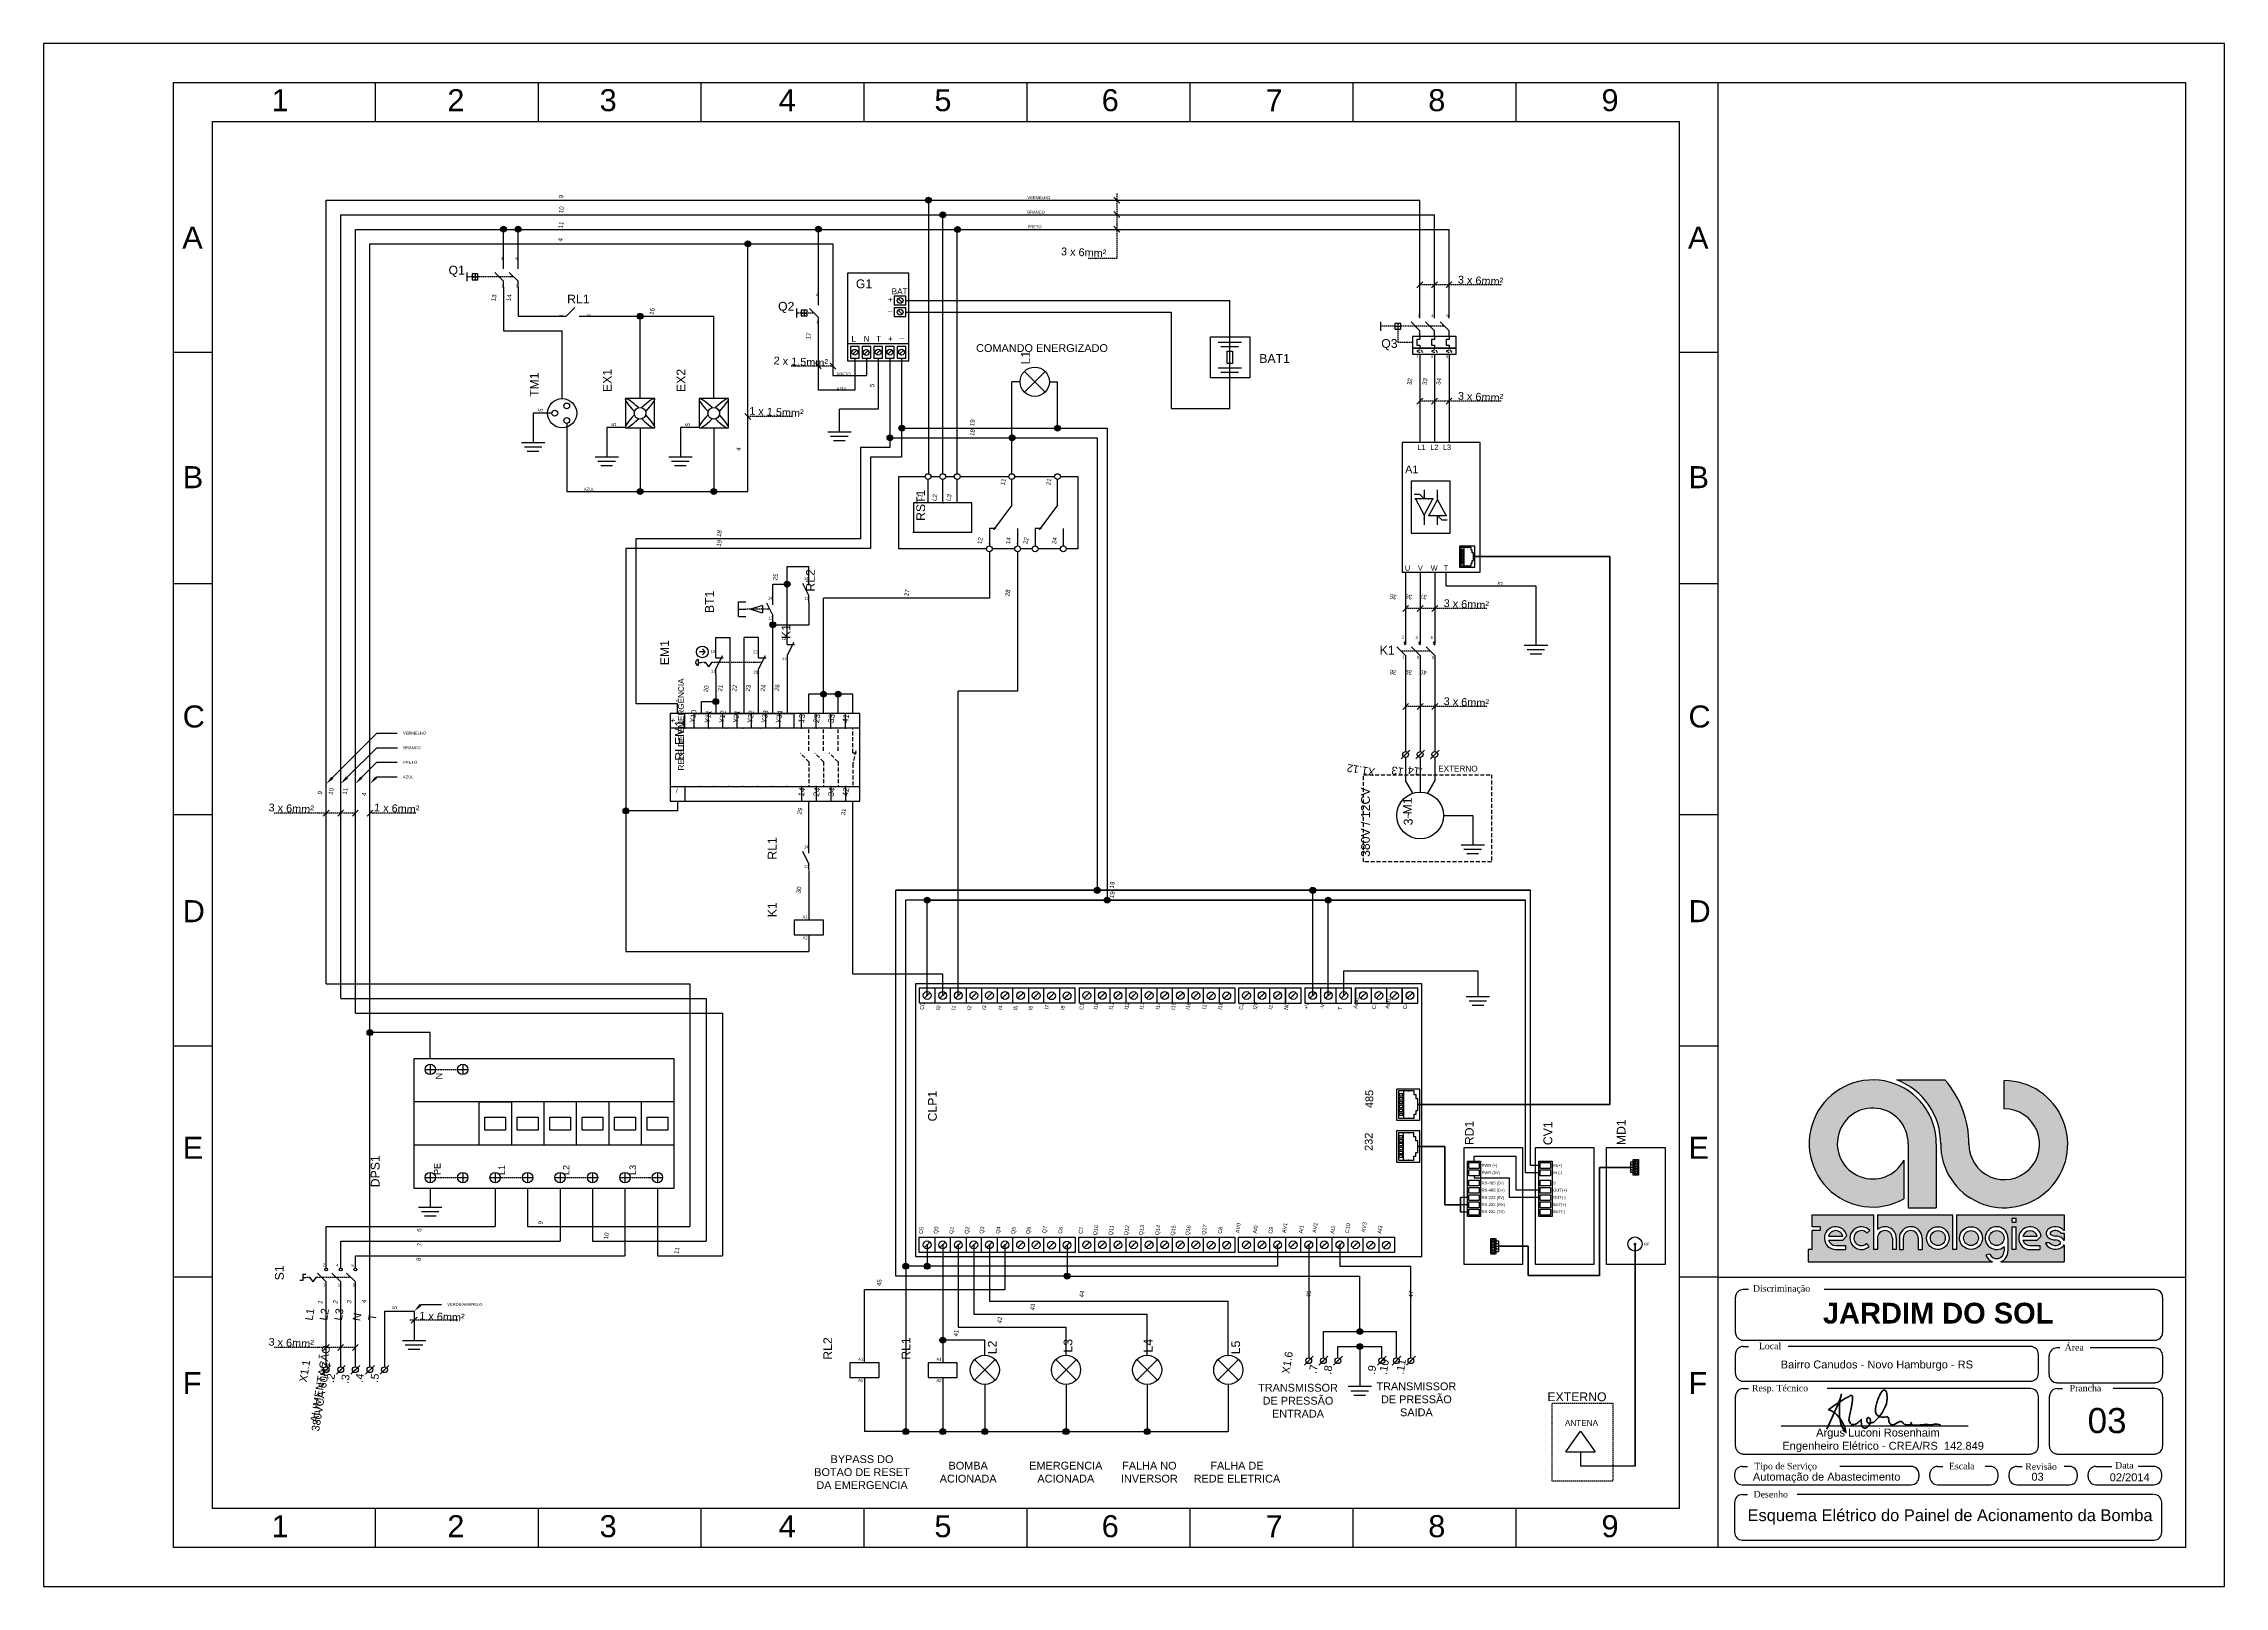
# Model space of a CAD drawing. Header units: millimetres. Extents: x 100 to 940, y 100 to 694.
import ezdxf
from ezdxf import colors
from ezdxf.entities.mleader import LeaderData, LeaderLine
from ezdxf.enums import TextEntityAlignment as Align
from ezdxf.math import Vec2, Vec3

# ---------------------------------------------------------------- set-up
doc = ezdxf.new("R2010")
doc.units = ezdxf.units.MM
doc.linetypes.add('DASHED', pattern=[0.75, 0.5, -0.25])
doc.layers.add('PRANCHA', color=7, linetype='Continuous')
doc.layers.add('SELO', color=7, linetype='Continuous')
doc.styles.add('Annotative', font='Arial Regular.ttf')
doc.styles.add('Notes', font='Arial Regular.ttf', dxfattribs={"height": 3})
doc.styles.get("Standard").update_dxf_attribs({"font": 'Arial Regular.ttf'})

msp = doc.modelspace()

# ---------------------------------------------------------------- hatches: boundary and pattern name
for points in [[(441.92, 633.66, 1), (439.67, 633.66, 1)], [(278.25, 622.53, 1), (276, 622.53, 1)], [(283.88, 622.53, 1), (281.63, 622.53, 1)], [(399.54, 622.53, 1), (397.29, 622.53, 1)], [(447.54, 628.04, 1), (445.29, 628.04, 1)], [(453.17, 622.41, 1), (450.92, 622.41, 1)], [(372.41, 616.9, 1), (370.16, 616.9, 1)], [(330.86, 588.96, 1), (328.61, 588.96, 1)], [(431.72, 545.91, 1), (429.47, 545.91, 1)], [(491.64, 545.91, 1), (489.39, 545.91, 1)], [(427.11, 542.16, 1), (424.86, 542.16, 1)], [(474.15, 542.16, 1), (471.9, 542.16, 1)], [(330.86, 521.48, 1), (328.61, 521.48, 1)], [(359.27, 521.48, 1), (357.02, 521.48, 1)], [(387.51, 485.81, 1), (385.26, 485.81, 1)], [(382.01, 470.23, 1), (379.76, 470.23, 1)], [(360.01, 440.61, 1), (357.76, 440.61, 1)], [(401.51, 443.52, 1), (399.26, 443.52, 1)], [(407.14, 443.52, 1), (404.89, 443.52, 1)], [(325.44, 398.52, 1), (323.19, 398.52, 1)], [(441.45, 364.22, 1), (439.2, 364.22, 1)], [(506.99, 367.97, 1), (504.74, 367.97, 1)], [(510.74, 364.22, 1), (508.49, 364.22, 1)], [(589.95, 367.97, 1), (587.7, 367.97, 1)], [(595.95, 364.22, 1), (593.7, 364.22, 1)], [(226.82, 313.19, 1), (224.57, 313.19, 1)], [(433.19, 223.23, 1), (430.94, 223.23, 1)], [(441.44, 223.23, 1), (439.19, 223.23, 1)], [(495.34, 219.48, 1), (493.09, 219.48, 1)], [(447.44, 194.82, 1), (445.19, 194.82, 1)], [(608.13, 198.14, 1), (605.88, 198.14, 1)], [(608.13, 192.34, 1), (605.88, 192.34, 1)], [(433.19, 159.57, 1), (430.94, 159.57, 1)], [(447.44, 159.57, 1), (445.19, 159.57, 1)], [(463.69, 159.57, 1), (461.44, 159.57, 1)], [(494.94, 159.57, 1), (492.69, 159.57, 1)], [(526.19, 159.57, 1), (523.94, 159.57, 1)]]:
    msp.add_hatch(color=256).paths.add_polyline_path(points)
at = {"layer": 'SELO'}
h = msp.add_hatch(color=256, dxfattribs=at)
h.dxf.hatch_style = 1
h.paths.add_polyline_path([(832.33, 294.98), (813.8, 294.98, -0.314958), (830.72, 270.21, 2.411144), (855.21, 294.7), (855.21, 283.86, -2.45129), (841.58, 270.52, 0.182443)])
h.paths.add_polyline_path([(835.35, 243.04), (806.37, 243.04), (806.37, 237.41, -0.642986), (813.63, 234.09), (813.63, 229.71), (812.12, 229.71), (812.12, 234.09, 1), (806.37, 234.09), (806.37, 229.71), (804.86, 229.71), (804.86, 243.04), (781.24, 243.04), (781.24, 238.48), (784.26, 238.48), (784.26, 236.97), (781.23, 236.97), (781.23, 229.71), (779.69, 229.71), (779.69, 224.92), (850.67, 224.92, -0.214084), (848.15, 227.48), (849.6, 227.91, 0.821242), (855.14, 229.01), (855.14, 230.78, -4.60202), (856.65, 234.09), (856.65, 229.01, -0.309238), (853.85, 224.92), (878.25, 224.92), (878.25, 231.45, -0.100697), (877.78, 230.83, -0.45988), (871.2, 231.81), (871.2, 232.32), (872.69, 232.32, 0.427074), (876.81, 232, 0.410877), (876.82, 232.63, 0.186203), (874.92, 233.36, -0.181325), (872.05, 234.44, -0.458616), (872.04, 237.41, -0.41774), (878.25, 236.93), (878.25, 243.04), (836.89, 243.04), (836.89, 229.71), (835.35, 229.71)])
h.paths.add_polyline_path([(834.02, 234.09, -1), (825.25, 234.09, -1)], flags=16)
h.paths.add_polyline_path([(832.51, 234.09, -1), (826.76, 234.09, -1)], flags=0)
h.paths.add_polyline_path([(846.79, 234.09, -1), (838.03, 234.09, -1)], flags=16)
h.paths.add_polyline_path([(845.28, 234.09, -1), (839.54, 234.09, -1)], flags=0)
h.paths.add_polyline_path([(823.59, 234.09), (823.59, 229.71), (822.08, 229.71), (822.08, 234.09, 1), (816.33, 234.09), (816.33, 229.71), (814.82, 229.71), (814.82, 234.09, -1)], flags=16)
h.paths.add_polyline_path([(858.22, 241.69), (859.76, 241.69), (859.76, 240.17), (858.22, 240.17)], flags=16)
h.paths.add_polyline_path([(858.22, 238.48), (859.76, 238.48), (859.76, 229.67), (858.22, 229.67)], flags=16)
h.paths.add_polyline_path([(869.47, 234.88), (867.94, 233.3), (862.39, 233.3, 0.338023), (865.17, 231.18), (868.91, 231.18), (868.91, 229.67), (865.17, 229.67, -2.123663)], flags=16)
h.paths.add_polyline_path([(862.38, 234.78, -0.767778), (867.94, 234.81)], flags=0)
h.paths.add_polyline_path([(803.38, 237.05), (802.27, 236.02, 2.414214), (802.1, 231.96), (803.12, 230.85, -2.414214)], flags=16)
h.paths.add_polyline_path([(794.59, 234.92), (793.05, 233.34), (787.51, 233.34, 0.338023), (790.28, 231.22), (794.03, 231.22), (794.03, 229.71), (790.28, 229.71, -2.123663)], flags=16)
h.paths.add_polyline_path([(793.05, 234.85), (787.5, 234.82, -0.767778)], flags=0)
h.paths.add_polyline_path([(826.76, 234.09, 1), (832.51, 234.09, 1)], flags=0)
h.paths.add_polyline_path([(845.28, 234.09, 1), (839.54, 234.09, 1)], flags=0)
h.paths.add_polyline_path([(849.39, 234.09, 1), (855.14, 234.09, 1)], flags=17)
h.paths.add_polyline_path([(867.94, 234.81, 0.767778), (862.38, 234.78)], flags=0)
h.paths.add_polyline_path([(874.9, 234.87, -0.181325), (877.77, 233.8, -0.101013), (878.25, 233.18), (878.25, 235.92), (877.13, 235.92, 0.427074), (873.01, 236.24, 0.410877), (873, 235.61, 0.186203)], flags=17)
h.paths.add_polyline_path([(793.05, 234.85, 0.767778), (787.5, 234.82)], flags=0)
h = msp.add_hatch(color=256, dxfattribs=at)
h.dxf.hatch_style = 1
h.paths.add_polyline_path([(816.57, 249.21), (816.57, 264.06, -8.182778), (818.19, 270.43), (818.19, 245.77), (829, 245.77), (829, 270.37, 3.718524)])
h = msp.add_hatch(color=256, dxfattribs=at)
h.dxf.hatch_style = 1
h.paths.add_polyline_path([(787.5, 234.82), (793.05, 234.85, 0.767778)])
h.paths.add_polyline_path([(826.76, 234.09, 1), (832.51, 234.09, 1)])
h.paths.add_polyline_path([(839.54, 234.09, 1), (845.28, 234.09, 1)])
h.paths.add_polyline_path([(862.38, 234.78), (867.94, 234.81, 0.767778)])

# ---------------------------------------------------------------- linework, layer by layer
for p, q in [((227.78, 664), (227.78, 679)), ((290.56, 664), (290.56, 679)), ((353.33, 664), (353.33, 679)), ((416.11, 664), (416.11, 679)), ((478.89, 664), (478.89, 679)), ((541.67, 664), (541.67, 679)), ((604.44, 664), (604.44, 679)), ((667.22, 664), (667.22, 679)), ((745, 115), (745, 679)), ((208.82, 633.66), (630.09, 633.66)), ((208.82, 331.94), (208.82, 633.66)), ((440.79, 633.66), (440.79, 528.37)), ((512.24, 634.79), (514.49, 632.54)), ((630.09, 590.45), (630.09, 633.66)), ((214.45, 628.04), (635.72, 628.04)), ((214.45, 326.32), (214.45, 628.04)), ((220.07, 622.41), (641.34, 622.41)), ((220.07, 320.69), (220.07, 622.41)), ((277.13, 610.6), (277.13, 622.53)), ((282.75, 610.6), (282.75, 622.53)), ((398.42, 593.31), (398.42, 622.53)), ((446.31, 528.38), (446.31, 628.04)), ((451.93, 528.38), (451.93, 622.41)), ((512.24, 629.28), (514.49, 627.03)), ((512.24, 623.65), (514.49, 621.4)), ((635.72, 590.45), (635.72, 628.04)), ((641.34, 590.45), (641.34, 622.41)), ((225.7, 184.53), (225.7, 616.9)), ((225.7, 616.9), (404.04, 616.9)), ((371.28, 521.48), (371.28, 616.9)), ((404.04, 616.9), (404.04, 566.14)), ((263.07, 605.83), (263.07, 602.46)), ((266.17, 605.27), (266.17, 603.02)), ((277.13, 602.46), (273.75, 605.83)), ((277.13, 607.23), (277.13, 610.6)), ((282.75, 602.46), (279.38, 605.83)), ((282.75, 607.23), (282.75, 610.6)), ((265.05, 604.14), (267.3, 604.14)), ((277.13, 600.21), (277.13, 602.46)), ((277.13, 600.21), (277.13, 583.34)), ((282.75, 600.21), (282.75, 602.46)), ((282.75, 600.21), (282.75, 588.96)), ((631.22, 602.18), (628.97, 599.93)), ((636.84, 602.18), (634.59, 599.93)), ((642.47, 602.18), (640.22, 599.93)), ((282.75, 588.96), (298.98, 588.96)), ((298.98, 588.96), (301.23, 588.96)), ((301.23, 588.96), (304.6, 592.34)), ((306.29, 588.96), (358.14, 588.96)), ((329.74, 557.28), (329.74, 588.96)), ((358.14, 557.28), (358.14, 588.96)), ((389.98, 591.91), (389.98, 588.54)), ((391.8, 590.22), (394.05, 590.22)), ((392.92, 591.35), (392.92, 589.1)), ((398.42, 588.54), (395.04, 591.91)), ((398.42, 586.29), (398.42, 588.54)), ((430.71, 594.26), (429.12, 595.85)), ((430.72, 589.76), (429.13, 591.35)), ((432.17, 595.06), (556.86, 595.06)), ((432.17, 590.56), (534.37, 590.56)), ((534.37, 590.56), (534.37, 553.53)), ((556.86, 553.53), (556.86, 595.06)), ((630.09, 588.2), (630.09, 590.45)), ((635.72, 588.2), (635.72, 590.45)), ((641.34, 588.2), (641.34, 590.45)), ((277.13, 583.34), (299.72, 583.34)), ((299.72, 557.28), (299.72, 583.34)), ((398.42, 560.51), (398.42, 586.29)), ((614.9, 586.8), (614.9, 583.42)), ((620.53, 585.11), (622.78, 585.11)), ((621.65, 586.24), (621.65, 583.99)), ((630.09, 583.42), (626.72, 586.8)), ((630.09, 580.05), (628.97, 580.05)), ((628.97, 580.05), (628.97, 577.8)), ((630.09, 581.17), (630.09, 583.42)), ((630.09, 581.17), (630.09, 580.05)), ((635.72, 583.42), (632.34, 586.8)), ((635.72, 580.05), (634.59, 580.05)), ((634.59, 580.05), (634.59, 577.8)), ((635.72, 581.17), (635.72, 583.42)), ((635.72, 581.17), (635.72, 580.05)), ((641.34, 583.42), (637.97, 586.8)), ((641.34, 580.05), (640.22, 580.05)), ((640.22, 580.05), (640.22, 577.8)), ((641.34, 581.17), (641.34, 583.42)), ((641.34, 581.17), (641.34, 580.05)), ((165, 575), (150, 575)), ((409.67, 578.51), (433.29, 578.51)), ((411.69, 574.34), (413.28, 575.93)), ((412.48, 572.89), (412.48, 560.51)), ((414.17, 572.89), (414.17, 574.01)), ((416.07, 574.23), (417.66, 575.82)), ((416.98, 572.89), (416.98, 566.14)), ((420.69, 574.34), (422.28, 575.93)), ((421.48, 572.89), (421.48, 553.21)), ((425.19, 574.34), (426.78, 575.93)), ((425.98, 572.89), (425.98, 542.16)), ((429.69, 574.35), (431.28, 575.94)), ((430.48, 572.89), (430.48, 545.91)), ((552.41, 578.97), (561.41, 578.97)), ((553.48, 577.28), (560.23, 577.28)), ((628.97, 577.8), (630.09, 577.8)), ((630.09, 576.11), (628.97, 575.55)), ((628.97, 575.55), (630.09, 574.99)), ((630.09, 577.8), (630.09, 576.67)), ((630.09, 574.42), (630.09, 572.17)), ((630.09, 572.17), (630.09, 540.43)), ((630.59, 576.11), (631.13, 574.99)), ((634.59, 577.8), (635.72, 577.8)), ((635.72, 576.11), (634.59, 575.55)), ((634.59, 575.55), (635.72, 574.99)), ((635.72, 572.17), (635.71, 540.43)), ((635.72, 577.8), (635.72, 576.67)), ((635.72, 574.42), (635.72, 572.17)), ((636.21, 576.11), (636.75, 574.99)), ((640.22, 577.8), (641.34, 577.8)), ((641.34, 576.11), (640.22, 575.55)), ((640.22, 575.55), (641.34, 574.99)), ((641.34, 577.8), (641.34, 576.67)), ((641.34, 574.42), (641.34, 572.17)), ((641.34, 572.17), (641.34, 540.43)), ((641.84, 576.11), (642.38, 574.99)), ((745, 575), (730, 575)), ((397.29, 571.02), (399.54, 568.77)), ((402.92, 570.91), (405.17, 568.66)), ((404.04, 566.14), (416.98, 566.14)), ((472.91, 528.38), (472.91, 563.76)), ((476.14, 563.76), (472.91, 563.76)), ((485.75, 567.74), (477.79, 559.79)), ((477.79, 567.74), (485.75, 559.79)), ((487.39, 563.76), (490.52, 563.76)), ((490.52, 546.07), (490.52, 563.76)), ((552.41, 569.11), (561.41, 569.11)), ((553.48, 567.43), (560.23, 567.43)), ((412.48, 560.51), (398.42, 560.51)), ((631.22, 557.43), (628.97, 555.18)), ((636.84, 557.43), (634.59, 555.18)), ((642.47, 557.43), (640.22, 555.18)), ((295.77, 551.63), (288.6, 551.63)), ((288.6, 551.63), (288.6, 540.38)), ((301.49, 547.71), (301.49, 521.48)), ((324.07, 546.1), (316.9, 546.1)), ((316.9, 546.1), (316.9, 534.85)), ((329.74, 546.03), (329.74, 521.48)), ((352.47, 546.1), (345.3, 546.1)), ((345.3, 546.1), (345.3, 534.85)), ((358.14, 546.03), (358.14, 521.48)), ((370.16, 551.5), (372.41, 549.25)), ((421.48, 553.21), (406.59, 553.21)), ((406.59, 544.55), (406.59, 553.21)), ((534.37, 553.53), (556.86, 553.53)), ((284.1, 540.38), (293.1, 540.38)), ((285.17, 538.69), (291.92, 538.69)), ((402.09, 544.55), (411.09, 544.55)), ((403.16, 542.86), (409.91, 542.86)), ((404.3, 541.17), (408.8, 541.17)), ((425.98, 538.5), (414.71, 538.5)), ((414.71, 538.5), (414.71, 503.28)), ((425.98, 542.16), (505.87, 542.16)), ((425.98, 542.16), (425.98, 538.5)), ((430.48, 545.91), (509.62, 545.91)), ((430.48, 545.91), (430.48, 534.75)), ((505.87, 542.16), (505.87, 367.97)), ((509.62, 545.91), (509.62, 364.22)), ((286.31, 537.01), (290.81, 537.01)), ((312.4, 534.85), (321.4, 534.85)), ((313.47, 533.16), (320.22, 533.16)), ((314.6, 531.47), (319.1, 531.47)), ((340.8, 534.85), (349.8, 534.85)), ((341.87, 533.16), (348.62, 533.16)), ((343.01, 531.47), (347.51, 531.47)), ((430.48, 534.75), (418.46, 534.75)), ((418.46, 534.75), (418.46, 499.53)), ((301.49, 521.48), (371.28, 521.48)), ((440.68, 517.13), (440.68, 526.13)), ((446.31, 517.13), (446.31, 526.13)), ((451.93, 517.13), (451.93, 526.13)), ((472.91, 516.24), (472.91, 526.13)), ((490.52, 516.24), (490.52, 526.13)), ((631.76, 522.22), (631.76, 518.63)), ((636.88, 518.47), (636.88, 522.22)), ((472.91, 516.24), (465.9, 506.77)), ((490.52, 516.24), (483.5, 506.77)), ((630.09, 520.3), (627.95, 520.3)), ((635.09, 518.63), (628.42, 518.63)), ((628.42, 518.63), (631.76, 512.38)), ((631.76, 518.63), (630.09, 520.3)), ((631.76, 512.38), (635.09, 518.63)), ((636.88, 518.47), (633.55, 512.22)), ((640.22, 512.22), (636.88, 518.47)), ((466.82, 507.3), (464.31, 507.3)), ((464.31, 507.3), (464.31, 500.55)), ((475.16, 507.3), (475.16, 500.55)), ((484.43, 507.3), (481.91, 507.3)), ((481.91, 507.3), (481.91, 500.55)), ((492.77, 507.3), (492.77, 500.55)), ((631.76, 512.38), (631.76, 508.63)), ((633.55, 512.22), (640.22, 512.22)), ((636.88, 508.63), (636.88, 512.22)), ((636.88, 512.22), (638.54, 510.55)), ((638.54, 510.55), (640.69, 510.55)), ((418.46, 499.53), (324.32, 499.53)), ((324.32, 499.53), (324.32, 398.52)), ((414.71, 503.28), (328.07, 503.28)), ((328.07, 503.28), (328.07, 439.77)), ((464.31, 498.3), (464.31, 480.44)), ((475.16, 498.3), (475.16, 444.66)), ((649.82, 499.93), (645.82, 499.93)), ((645.82, 499.93), (645.82, 492.93)), ((647.15, 492.93), (647.15, 499.93)), ((649.82, 498.93), (649.82, 499.93)), ((650.32, 498.93), (649.82, 498.93)), ((650.32, 497.93), (650.32, 498.93)), ((650.82, 497.93), (650.32, 497.93)), ((650.82, 494.93), (650.82, 497.93)), ((386.39, 485.81), (386.39, 492.65)), ((386.39, 492.65), (394.76, 492.65)), ((394.76, 487.76), (394.76, 492.65)), ((394.76, 485.51), (394.76, 487.76)), ((394.76, 485.51), (394.76, 487.76)), ((624.61, 490.43), (624.61, 462.56)), ((630.23, 490.43), (630.23, 462.56)), ((635.86, 490.43), (635.86, 462.56)), ((640.13, 490.43), (640.13, 485.17)), ((645.82, 492.93), (649.82, 492.93)), ((649.82, 492.93), (649.82, 493.93)), ((649.82, 493.93), (650.32, 493.93)), ((650.32, 493.93), (650.32, 494.93)), ((650.32, 494.93), (650.82, 494.93)), ((165, 486), (150, 486)), ((367.71, 473.38), (367.71, 479.01)), ((367.71, 479.01), (370.52, 479.01)), ((380.89, 480.18), (380.89, 485.81)), ((380.89, 485.81), (386.39, 485.81)), ((380.89, 477.93), (380.89, 480.18)), ((380.89, 477.93), (380.89, 480.18)), ((386.39, 464.87), (386.39, 485.81)), ((392.28, 486.24), (394.76, 481.29)), ((394.76, 479.04), (394.76, 481.29)), ((394.76, 479.04), (394.76, 470.23)), ((464.31, 480.44), (400.39, 480.44)), ((400.39, 436.02), (400.39, 480.44)), ((640.13, 485.17), (674.84, 485.17)), ((674.84, 485.17), (674.84, 462.35)), ((745, 486), (730, 486)), ((367.71, 476.19), (370.52, 476.19)), ((367.71, 473.38), (370.52, 473.38)), ((376.84, 477.6), (372.34, 476.19)), ((372.34, 476.19), (376.84, 474.79)), ((376.84, 477.6), (376.84, 474.79)), ((378.41, 478.67), (380.89, 473.72)), ((380.89, 471.47), (380.89, 473.72)), ((380.89, 436.02), (380.89, 471.47)), ((625.74, 477.62), (623.49, 475.37)), ((631.36, 477.62), (629.11, 475.37)), ((636.99, 477.62), (634.74, 475.37)), ((358.89, 459.71), (358.89, 465.34)), ((358.89, 465.34), (364.39, 465.34)), ((364.39, 436.02), (364.39, 465.34)), ((369.89, 436.02), (369.89, 465.34)), ((375.39, 465.34), (369.89, 465.34)), ((375.39, 459.71), (375.39, 465.34)), ((380.89, 470.23), (394.76, 470.23)), ((386.39, 462.62), (386.39, 464.87)), ((388.87, 463.36), (386.39, 458.4)), ((386.39, 462.62), (389.29, 462.62)), ((670.34, 462.35), (679.34, 462.35)), ((352.28, 454.6), (352.28, 456.85)), ((352.28, 455.72), (353.41, 455.72)), ((354.86, 459.75), (352.61, 459.75)), ((354.86, 459.75), (353.73, 460.88)), ((354.86, 459.75), (353.73, 458.63)), ((354.41, 455.72), (354.98, 455.72)), ((354.98, 455.72), (356.1, 454.04)), ((357.23, 455.72), (356.1, 454.04)), ((357.79, 455.72), (357.23, 455.72)), ((358.89, 457.46), (358.89, 459.71)), ((358.89, 457.46), (358.89, 459.71)), ((361.37, 458.2), (358.89, 453.25)), ((358.89, 457.46), (361.79, 457.46)), ((375.39, 457.46), (375.39, 459.71)), ((377.87, 458.2), (375.39, 453.25)), ((375.39, 457.46), (378.29, 457.46)), ((386.39, 458.4), (386.39, 436.02)), ((624.61, 458.34), (621.23, 461.72)), ((624.61, 458.34), (624.61, 456.09)), ((624.61, 456.09), (624.61, 421.42)), ((630.23, 458.34), (626.86, 461.72)), ((630.23, 458.34), (630.23, 456.09)), ((630.23, 456.09), (630.23, 421.42)), ((635.86, 458.34), (632.48, 461.72)), ((635.86, 458.34), (635.86, 456.09)), ((635.86, 456.09), (635.86, 421.42)), ((671.41, 460.67), (678.16, 460.67)), ((672.54, 458.98), (677.04, 458.98)), ((358.89, 451), (358.89, 453.25)), ((358.89, 451), (358.89, 436.02)), ((375.39, 451), (375.39, 453.25)), ((375.39, 436.02), (375.39, 453.25)), ((344.14, 439.77), (328.07, 439.77)), ((344.14, 436.02), (344.14, 439.77)), ((353.39, 436.02), (353.39, 440.61)), ((353.39, 440.61), (358.89, 440.61)), ((411.72, 443.52), (394.76, 443.52)), ((394.76, 436.02), (394.76, 443.52)), ((406.01, 436.02), (406.01, 443.52)), ((411.72, 436.02), (411.72, 443.52)), ((452.33, 339.48), (452.33, 444.66)), ((475.16, 444.66), (452.33, 444.66)), ((625.74, 439.88), (623.49, 437.63)), ((631.36, 439.88), (629.11, 437.63)), ((636.99, 439.88), (634.74, 437.63)), ((346.95, 436.02), (341.33, 436.02)), ((414.45, 430.4), (341.33, 430.4)), ((346.95, 430.4), (346.95, 436.02)), ((349.76, 430.4), (349.76, 430.4)), ((350.64, 430.4), (350.64, 436.02)), ((350.64, 436.02), (356.14, 436.02)), ((356.14, 430.4), (356.14, 436.02)), ((356.14, 436.02), (361.64, 436.02)), ((361.64, 430.4), (361.64, 436.02)), ((361.64, 436.02), (367.14, 436.02)), ((367.14, 430.4), (367.14, 436.02)), ((367.14, 436.02), (372.64, 436.02)), ((372.64, 430.4), (372.64, 436.02)), ((372.64, 436.02), (378.14, 436.02)), ((378.14, 430.4), (378.14, 436.02)), ((378.14, 436.02), (383.64, 436.02)), ((383.64, 430.4), (383.64, 436.02)), ((383.64, 436.02), (389.14, 436.02)), ((389.14, 430.4), (389.14, 436.02)), ((389.14, 430.4), (389.14, 430.4)), ((391.95, 430.4), (391.95, 436.02)), ((397.58, 430.4), (397.58, 436.02)), ((403.2, 430.4), (403.2, 436.02)), ((408.83, 430.4), (408.83, 436.02)), ((626.3, 421.98), (622.92, 418.61)), ((631.92, 421.98), (628.55, 418.61)), ((637.55, 421.98), (634.17, 418.61)), ((624.61, 419.17), (624.61, 410.21)), ((630.23, 419.17), (630.23, 405.79)), ((635.86, 419.17), (635.86, 410.21)), ((341.33, 407.9), (414.45, 407.9)), ((346.95, 407.9), (346.95, 402.27)), ((391.95, 407.9), (391.95, 402.27)), ((397.58, 407.9), (397.58, 402.27)), ((403.2, 407.9), (403.2, 402.27)), ((408.83, 407.9), (408.83, 402.27)), ((627.42, 405.34), (624.61, 410.21)), ((635.86, 410.21), (633.05, 405.34)), ((165, 397), (150, 397)), ((209.95, 398.82), (207.7, 396.57)), ((215.57, 398.82), (213.32, 396.57)), ((221.2, 398.82), (218.95, 396.57)), ((226.82, 398.82), (224.57, 396.57)), ((344.14, 398.52), (324.32, 398.52)), ((324.32, 398.52), (324.32, 344.38)), ((341.33, 402.27), (346.95, 402.27)), ((344.14, 402.27), (344.14, 398.52)), ((394.76, 384.53), (394.76, 402.27)), ((411.69, 335.73), (411.69, 402.27)), ((639.23, 396.79), (650.48, 396.79)), ((650.48, 396.79), (650.48, 385.54)), ((745, 397), (730, 397)), ((392.28, 383.02), (394.76, 378.06)), ((394.76, 382.28), (394.76, 384.53)), ((394.76, 382.28), (394.76, 384.53)), ((394.76, 375.81), (394.76, 378.06)), ((645.98, 385.54), (654.98, 385.54)), ((647.06, 383.85), (653.81, 383.85)), ((648.19, 382.16), (652.69, 382.16)), ((394.76, 375.57), (394.76, 365.09)), ((394.76, 365.09), (394.76, 356.43)), ((428.31, 219.48), (428.31, 367.97)), ((440.33, 364.22), (432.06, 364.22)), ((432.06, 223.23), (432.06, 364.22)), ((440.33, 327.48), (440.33, 364.22)), ((588.83, 327.48), (588.83, 367.97)), ((594.83, 327.48), (594.83, 364.22)), ((670.79, 259.24), (670.79, 364.22)), ((672.67, 262.05), (672.67, 367.97)), ((394.76, 350.81), (394.76, 344.38)), ((324.32, 344.38), (394.76, 344.38)), ((452.33, 331.98), (452.33, 339.48)), ((600.83, 331.98), (600.83, 336.98)), ((600.83, 336.98), (652.49, 336.98)), ((652.49, 336.98), (652.49, 327.13)), ((208.82, 331.94), (348.94, 331.94)), ((348.94, 331.94), (348.94, 238.54)), ((446.33, 335.73), (411.69, 335.73)), ((437.33, 330.48), (497.33, 330.48)), ((437.33, 324.48), (437.33, 330.48)), ((439.27, 326.42), (441.39, 328.54)), ((443.33, 330.48), (443.33, 324.48)), ((445.27, 326.42), (447.39, 328.54)), ((446.33, 331.98), (446.33, 335.73)), ((446.33, 327.48), (446.33, 331.98)), ((449.33, 324.48), (449.33, 330.48)), ((451.27, 326.42), (453.39, 328.54)), ((452.33, 327.48), (452.33, 331.98)), ((455.33, 330.48), (455.33, 324.48)), ((457.27, 326.42), (459.39, 328.54)), ((461.33, 324.48), (461.33, 330.48)), ((463.27, 326.42), (465.39, 328.54)), ((467.33, 330.48), (467.33, 324.48)), ((469.27, 326.42), (471.39, 328.54)), ((473.33, 324.48), (473.33, 330.48)), ((475.27, 326.42), (477.39, 328.54)), ((479.33, 330.48), (479.33, 324.48)), ((481.27, 326.42), (483.39, 328.54)), ((485.33, 324.48), (485.33, 330.48)), ((487.16, 326.32), (489.29, 328.44)), ((491.33, 330.48), (491.33, 324.48)), ((493.16, 326.32), (495.29, 328.44)), ((497.33, 324.48), (497.33, 330.48)), ((498.83, 330.48), (498.83, 324.48)), ((498.83, 330.48), (558.83, 330.48)), ((500.77, 326.42), (502.89, 328.54)), ((504.83, 330.48), (504.83, 324.48)), ((506.77, 326.42), (508.89, 328.54)), ((510.83, 324.48), (510.83, 330.48)), ((512.77, 326.42), (514.89, 328.54)), ((516.83, 330.48), (516.83, 324.48)), ((518.77, 326.42), (520.89, 328.54)), ((522.83, 324.48), (522.83, 330.48)), ((524.77, 326.42), (526.89, 328.54)), ((528.83, 330.48), (528.83, 324.48)), ((530.77, 326.42), (532.89, 328.54)), ((534.83, 324.48), (534.83, 330.48)), ((536.77, 326.42), (538.89, 328.54)), ((540.83, 330.48), (540.83, 324.48)), ((542.77, 326.42), (544.89, 328.54)), ((546.83, 324.48), (546.83, 330.48)), ((548.66, 326.32), (550.79, 328.44)), ((552.83, 330.48), (552.83, 324.48)), ((554.66, 326.32), (556.79, 328.44)), ((558.83, 330.48), (558.83, 324.48)), ((560.33, 324.48), (560.33, 330.48)), ((560.33, 330.48), (584.33, 330.48)), ((562.27, 326.42), (564.39, 328.54)), ((566.33, 330.48), (566.33, 324.48)), ((568.27, 326.42), (570.39, 328.54)), ((572.33, 324.48), (572.33, 330.48)), ((574.27, 326.42), (576.39, 328.54)), ((578.33, 330.48), (578.33, 324.48)), ((578.33, 324.48), (578.33, 330.48)), ((580.27, 326.42), (582.39, 328.54)), ((584.33, 324.48), (584.33, 330.48)), ((585.83, 330.48), (585.83, 324.48)), ((585.83, 330.48), (603.83, 330.48)), ((587.77, 326.42), (589.89, 328.54)), ((591.83, 330.48), (591.83, 324.48)), ((593.77, 326.42), (595.89, 328.54)), ((597.83, 324.48), (597.83, 330.48)), ((599.77, 326.42), (601.89, 328.54)), ((600.83, 327.48), (600.83, 331.98)), ((603.83, 324.48), (603.83, 330.48)), ((605.33, 330.48), (605.33, 324.48)), ((605.33, 324.48), (605.33, 330.48)), ((605.33, 330.48), (629.33, 330.48)), ((607.27, 326.42), (609.39, 328.54)), ((611.33, 330.48), (611.33, 324.48)), ((613.27, 326.42), (615.39, 328.54)), ((617.33, 324.48), (617.33, 330.48)), ((619.27, 326.42), (621.39, 328.54)), ((623.33, 330.48), (623.33, 324.48)), ((623.33, 324.48), (623.33, 330.48)), ((625.27, 326.42), (627.39, 328.54)), ((629.33, 324.48), (629.33, 330.48)), ((214.45, 326.32), (355.19, 326.32)), ((220.07, 320.69), (361.44, 320.69)), ((355.19, 326.32), (355.19, 232.92)), ((361.44, 320.69), (361.44, 227.29)), ((497.33, 324.48), (437.33, 324.48)), ((558.83, 324.48), (498.83, 324.48)), ((560.33, 324.48), (584.33, 324.48)), ((585.83, 324.48), (603.83, 324.48)), ((605.33, 324.48), (629.33, 324.48)), ((647.99, 327.13), (656.99, 327.13)), ((649.06, 325.44), (655.81, 325.44)), ((650.2, 323.75), (654.7, 323.75)), ((165, 308), (150, 308)), ((745, 308), (730, 308)), ((246.94, 299.03), (250.94, 299.03)), ((248.94, 301.03), (248.94, 297.03)), ((259.44, 299.03), (263.44, 299.03)), ((261.44, 301.03), (261.44, 297.03)), ((342.69, 286.53), (242.69, 286.53)), ((267.69, 286.53), (267.69, 269.86)), ((267.69, 286.53), (280.19, 286.53)), ((280.19, 286.53), (280.19, 269.86)), ((292.69, 286.53), (292.69, 269.86)), ((305.19, 286.53), (305.19, 269.86)), ((317.69, 286.53), (317.69, 269.86)), ((330.19, 286.53), (330.19, 269.86)), ((627.88, 290.73), (621.88, 290.73)), ((621.88, 290.73), (621.88, 280.23)), ((623.88, 280.23), (623.88, 290.73)), ((627.88, 289.23), (627.88, 290.73)), ((628.63, 289.23), (627.88, 289.23)), ((628.63, 287.73), (628.63, 289.23)), ((629.38, 287.73), (628.63, 287.73)), ((629.38, 283.23), (629.38, 287.73)), ((621.88, 280.23), (627.88, 280.23)), ((627.88, 280.23), (627.88, 281.73)), ((627.88, 281.73), (628.63, 281.73)), ((628.63, 281.73), (628.63, 283.23)), ((628.63, 283.23), (629.38, 283.23)), ((342.69, 269.86), (242.69, 269.86)), ((627.83, 274.57), (621.83, 274.57)), ((621.83, 274.57), (621.83, 264.07)), ((623.83, 264.07), (623.83, 274.57)), ((627.83, 273.07), (627.83, 274.57)), ((628.58, 273.07), (627.83, 273.07)), ((628.58, 271.57), (628.58, 273.07)), ((629.33, 271.57), (628.58, 271.57)), ((629.33, 267.07), (629.33, 271.57)), ((621.83, 264.07), (627.83, 264.07)), ((627.83, 264.07), (627.83, 265.57)), ((627.83, 265.57), (628.58, 265.57)), ((628.58, 265.57), (628.58, 267.07)), ((628.58, 267.07), (629.33, 267.07)), ((650.98, 263.17), (650.98, 265.67)), ((650.98, 265.67), (667.23, 265.67)), ((667.23, 252.49), (667.23, 265.67)), ((676.51, 262.05), (672.67, 262.05)), ((713.29, 263.32), (711.29, 263.32)), ((711.29, 263.32), (711.29, 259.32)), ((713.29, 262.32), (711.29, 262.32)), ((713.29, 261.32), (711.29, 261.32)), ((712.29, 264.32), (713.29, 264.32)), ((713.79, 262.82), (712.79, 262.82)), ((712.79, 261.82), (713.79, 261.82)), ((713.79, 260.82), (712.79, 260.82)), ((713.79, 261.82), (713.79, 262.82)), ((713.79, 259.82), (713.79, 260.82)), ((246.94, 257.36), (250.94, 257.36)), ((248.94, 259.36), (248.94, 255.36)), ((248.95, 253.19), (248.95, 245.96)), ((259.44, 257.36), (263.44, 257.36)), ((261.44, 259.36), (261.44, 255.36)), ((271.94, 257.36), (275.94, 257.36)), ((273.94, 259.36), (273.94, 255.36)), ((273.94, 253.19), (273.94, 238.54)), ((284.44, 257.36), (288.44, 257.36)), ((286.44, 259.36), (286.44, 255.36)), ((286.44, 253.19), (286.44, 238.54)), ((296.94, 257.36), (300.94, 257.36)), ((298.94, 259.36), (298.94, 255.36)), ((298.94, 253.19), (298.94, 232.92)), ((309.44, 257.36), (313.44, 257.36)), ((311.44, 259.36), (311.44, 255.36)), ((311.44, 253.19), (311.44, 232.92)), ((321.94, 257.36), (325.94, 257.36)), ((323.94, 259.36), (323.94, 255.36)), ((323.94, 253.19), (323.94, 227.29)), ((334.44, 257.36), (338.44, 257.36)), ((336.44, 259.36), (336.44, 255.36)), ((336.44, 253.19), (336.44, 227.29)), ((650.98, 258.11), (650.98, 257.23)), ((650.98, 257.23), (664.65, 257.23)), ((664.65, 249.67), (664.65, 257.23)), ((676.51, 252.49), (667.23, 252.49)), ((676.51, 259.24), (670.79, 259.24)), ((713.29, 260.32), (711.29, 260.32)), ((713.29, 259.32), (711.29, 259.32)), ((712.79, 258.82), (712.79, 259.82)), ((712.79, 259.82), (713.79, 259.82)), ((244.45, 245.96), (253.45, 245.96)), ((245.52, 244.28), (252.27, 244.28)), ((649.01, 249.67), (645.76, 249.67)), ((649.01, 246.86), (645.76, 246.86)), ((649.01, 244.05), (645.76, 244.05)), ((676.51, 249.67), (664.65, 249.67)), ((208.82, 238.54), (273.94, 238.54)), ((208.82, 222.54), (208.82, 238.54)), ((246.66, 242.59), (251.16, 242.59)), ((286.44, 238.54), (348.94, 238.54)), ((214.45, 232.92), (298.94, 232.92)), ((214.45, 222.54), (214.45, 232.92)), ((220.07, 227.29), (323.94, 227.29)), ((220.07, 222.54), (220.07, 227.29)), ((311.44, 232.92), (355.19, 232.92)), ((336.44, 227.29), (361.44, 227.29)), ((437.31, 234.48), (497.31, 234.48)), ((437.31, 228.48), (437.31, 234.48)), ((497.31, 228.48), (437.31, 228.48)), ((439.25, 230.42), (441.37, 232.54)), ((440.31, 231.48), (440.31, 226.98)), ((440.31, 226.98), (440.31, 223.23)), ((443.31, 234.48), (443.31, 228.48)), ((445.25, 230.42), (447.37, 232.54)), ((446.31, 231.48), (446.31, 186.07)), ((449.31, 228.48), (449.31, 234.48)), ((451.25, 230.42), (453.37, 232.54)), ((452.31, 231.48), (452.31, 199.82)), ((455.31, 234.48), (455.31, 228.48)), ((457.25, 230.42), (459.37, 232.54)), ((458.31, 231.48), (458.31, 204.82)), ((461.31, 228.48), (461.31, 234.48)), ((463.25, 230.42), (465.37, 232.54)), ((464.31, 231.48), (464.31, 209.82)), ((467.31, 234.48), (467.31, 228.48)), ((469.25, 230.42), (471.37, 232.54)), ((470.31, 231.48), (470.31, 214.19)), ((473.31, 228.48), (473.31, 234.48)), ((475.25, 230.42), (477.37, 232.54)), ((479.31, 234.48), (479.31, 228.48)), ((481.25, 230.42), (483.38, 232.54)), ((485.31, 228.48), (485.31, 234.48)), ((487.15, 230.32), (489.27, 232.44)), ((491.31, 234.48), (491.31, 228.48)), ((493.15, 230.32), (495.27, 232.44)), ((494.21, 231.38), (494.21, 226.98)), ((494.21, 226.98), (494.21, 223.23)), ((497.31, 234.48), (497.31, 228.48)), ((498.81, 234.48), (558.81, 234.48)), ((498.81, 228.48), (498.81, 234.48)), ((558.81, 228.48), (498.81, 228.48)), ((500.75, 230.42), (502.87, 232.54)), ((504.81, 234.48), (504.81, 228.48)), ((506.75, 230.42), (508.87, 232.54)), ((510.81, 228.48), (510.81, 234.48)), ((512.75, 230.42), (514.87, 232.54)), ((516.81, 234.48), (516.81, 228.48)), ((518.75, 230.42), (520.87, 232.54)), ((522.81, 228.48), (522.81, 234.48)), ((524.75, 230.42), (526.87, 232.54)), ((528.81, 234.48), (528.81, 228.48)), ((530.75, 230.42), (532.87, 232.54)), ((534.81, 228.48), (534.81, 234.48)), ((536.75, 230.42), (538.87, 232.54)), ((540.81, 234.48), (540.81, 228.48)), ((542.75, 230.42), (544.88, 232.54)), ((546.81, 228.48), (546.81, 234.48)), ((548.65, 230.32), (550.77, 232.44)), ((552.81, 234.48), (552.81, 228.48)), ((554.65, 230.32), (556.77, 232.44)), ((558.81, 234.48), (558.81, 228.48)), ((560.31, 234.48), (620.31, 234.48)), ((560.31, 228.48), (560.31, 234.48)), ((620.31, 228.48), (560.31, 228.48)), ((562.25, 230.42), (564.37, 232.54)), ((566.31, 234.48), (566.31, 228.48)), ((568.25, 230.42), (570.37, 232.54)), ((572.31, 228.48), (572.31, 234.48)), ((574.25, 230.42), (576.37, 232.54)), ((575.31, 231.48), (575.31, 223.23)), ((578.31, 234.48), (578.31, 228.48)), ((580.25, 230.42), (582.37, 232.54)), ((584.31, 228.48), (584.31, 234.48)), ((586.25, 230.42), (588.37, 232.54)), ((587.31, 231.48), (587.31, 188)), ((590.31, 234.48), (590.31, 228.48)), ((592.25, 230.42), (594.37, 232.54)), ((596.31, 228.48), (596.31, 234.48)), ((598.25, 230.42), (600.37, 232.54)), ((599.31, 231.48), (599.31, 223.23)), ((602.31, 234.48), (602.31, 228.48)), ((604.25, 230.42), (606.38, 232.54)), ((608.31, 228.48), (608.31, 234.48)), ((610.15, 230.32), (612.27, 232.44)), ((614.31, 234.48), (614.31, 228.48)), ((616.15, 230.32), (618.27, 232.44)), ((620.31, 234.48), (620.31, 228.48)), ((657.41, 233.95), (658.41, 233.95)), ((658.91, 232.45), (657.91, 232.45)), ((657.91, 231.45), (658.91, 231.45)), ((658.91, 230.45), (657.91, 230.45)), ((657.91, 228.45), (657.91, 229.45)), ((657.91, 229.45), (658.91, 229.45)), ((658.41, 232.97), (660.41, 232.97)), ((658.41, 231.97), (660.41, 231.97)), ((658.41, 230.97), (660.41, 230.97)), ((658.41, 229.97), (660.41, 229.97)), ((658.41, 228.97), (660.41, 228.97)), ((658.91, 231.45), (658.91, 232.45)), ((658.91, 230.45), (658.91, 231.45)), ((658.91, 229.45), (658.91, 230.45)), ((660.41, 232.97), (660.41, 228.97)), ((165, 219), (150, 219)), ((200.98, 220.01), (199.85, 220.01)), ((199.85, 220.01), (199.85, 217.76)), ((199.85, 218.88), (200.98, 218.88)), ((201.98, 218.88), (202.55, 218.88)), ((202.55, 218.88), (203.67, 217.19)), ((204.8, 218.88), (203.67, 217.19)), ((205.36, 218.88), (204.8, 218.88)), ((208.82, 217.19), (205.45, 220.57)), ((208.82, 222.54), (208.82, 226.19)), ((214.45, 217.19), (211.07, 220.57)), ((214.45, 222.54), (214.45, 226.47)), ((220.07, 217.19), (216.7, 220.57)), ((220.07, 222.54), (220.07, 226.47)), ((494.21, 219.48), (428.31, 219.48)), ((575.31, 223.23), (432.06, 223.23)), ((432.06, 223.23), (432.06, 159.57)), ((494.21, 223.23), (494.21, 219.48)), ((494.21, 219.48), (607, 219.48)), ((599.31, 223.23), (626.69, 223.23)), ((607, 198.14), (607, 219.48)), ((626.69, 188), (626.69, 223.23)), ((745, 219), (730, 219)), ((199.85, 217.76), (198.73, 217.76)), ((208.82, 184.53), (208.82, 217.19)), ((208.82, 214.94), (208.82, 217.19)), ((214.45, 184.53), (214.45, 217.19)), ((214.45, 214.94), (214.45, 217.19)), ((220.07, 184.53), (220.07, 217.19)), ((220.07, 214.94), (220.07, 217.19)), ((470.31, 214.19), (416.16, 214.19)), ((416.16, 186.07), (416.16, 214.19)), ((231.48, 184.54), (231.48, 205.92)), ((231.48, 205.92), (242.73, 205.92)), ((243.85, 203.61), (241.6, 201.36)), ((242.73, 205.92), (242.73, 194.67)), ((458.31, 204.82), (525.06, 204.82)), ((464.31, 209.82), (556.31, 209.82)), ((525.06, 188.97), (525.06, 204.82)), ((556.31, 188.97), (556.31, 209.82)), ((238.23, 194.67), (247.23, 194.67)), ((462.56, 194.82), (446.31, 194.82)), ((452.31, 199.82), (493.81, 199.82)), ((462.56, 188.97), (462.56, 194.82)), ((493.81, 188.97), (493.81, 199.82)), ((592.94, 188), (592.94, 198.14)), ((592.94, 198.14), (621.06, 198.14)), ((621.06, 188), (621.06, 198.14)), ((207.14, 181.72), (210.51, 185.09)), ((209.95, 193.09), (207.7, 190.84)), ((212.76, 181.72), (216.14, 185.09)), ((215.57, 193.09), (213.32, 190.84)), ((218.39, 181.72), (221.76, 185.09)), ((221.2, 193.09), (218.95, 190.84)), ((224.01, 181.72), (227.39, 185.09)), ((229.64, 181.72), (233.01, 185.09)), ((239.3, 192.98), (246.05, 192.98)), ((240.43, 191.29), (244.93, 191.29)), ((466.54, 187.33), (458.59, 179.37)), ((458.59, 187.33), (466.54, 179.37)), ((497.79, 187.33), (489.84, 179.37)), ((489.84, 187.33), (497.79, 179.37)), ((529.04, 187.33), (521.09, 179.37)), ((521.09, 187.33), (529.04, 179.37)), ((560.29, 187.33), (552.34, 179.37)), ((552.34, 187.33), (560.29, 179.37)), ((585.63, 185.19), (589, 188.56)), ((591.25, 185.19), (594.63, 188.56)), ((596.88, 185.19), (600.25, 188.56)), ((598.56, 192.34), (615.44, 192.34)), ((598.56, 188), (598.56, 192.34)), ((607, 192.34), (607, 177.02)), ((613.75, 185.19), (617.13, 188.56)), ((615.44, 188), (615.44, 192.34)), ((619.38, 185.19), (622.75, 188.56)), ((625, 185.19), (628.38, 188.56)), ((416.16, 180.45), (416.16, 159.57)), ((446.31, 180.45), (446.31, 159.57)), ((462.56, 177.72), (462.56, 159.57)), ((493.81, 177.72), (493.81, 159.57)), ((525.06, 177.72), (525.06, 159.57)), ((556.31, 177.72), (556.31, 159.57)), ((602.5, 177.02), (611.5, 177.02)), ((603.57, 175.34), (610.32, 175.34)), ((604.71, 173.65), (609.21, 173.65)), ((686.34, 151.84), (691.96, 159.72)), ((691.96, 159.72), (697.59, 151.84)), ((432.06, 159.57), (416.16, 159.57)), ((432.06, 159.57), (556.31, 159.57)), ((686.34, 151.84), (697.59, 151.84)), ((691.96, 151.84), (691.96, 146.22)), ((712.98, 146.22), (691.96, 146.22)), ((227.78, 115), (227.78, 130)), ((290.56, 115), (290.56, 130)), ((353.33, 115), (353.33, 130)), ((416.11, 115), (416.11, 130)), ((478.89, 115), (478.89, 130)), ((541.67, 115), (541.67, 130)), ((604.44, 115), (604.44, 130)), ((667.22, 115), (667.22, 130))]:
    msp.add_line(p, q)
at = {"linetype": 'DASHED'}
for p, q in [((513.36, 636.25), (513.36, 611.28)), ((513.36, 611.28), (502.11, 611.28)), ((280.78, 604.14), (263.07, 604.14)), ((661.42, 601.05), (630.09, 601.05)), ((396.45, 590.22), (389.98, 590.22)), ((620.53, 585.11), (614.9, 585.11)), ((621.65, 583.99), (621.65, 578.92)), ((639.65, 585.11), (622.78, 585.11)), ((627.28, 578.92), (621.65, 578.92)), ((404.04, 569.78), (387.96, 569.78)), ((661.42, 556.3), (630.09, 556.3)), ((388.42, 550.38), (371.28, 550.38)), ((379.65, 476.19), (370.52, 476.19)), ((655.94, 476.49), (624.61, 476.49)), ((354.98, 455.72), (353.41, 455.72)), ((376.63, 455.72), (357.79, 455.72)), ((634.17, 460.03), (622.92, 460.03)), ((655.94, 438.75), (624.61, 438.75)), ((220.07, 397.69), (188.56, 397.69)), ((243.38, 397.69), (225.7, 397.69)), ((250.94, 299.03), (259.44, 299.03)), ((250.94, 257.36), (259.44, 257.36)), ((275.94, 257.36), (284.44, 257.36)), ((300.94, 257.36), (309.44, 257.36)), ((325.94, 257.36), (334.44, 257.36)), ((202.55, 218.88), (200.98, 218.88)), ((218.39, 218.88), (204.8, 218.88)), ((259.6, 202.48), (241.04, 202.48)), ((220.07, 191.96), (188.56, 191.96))]:
    msp.add_line(p, q, dxfattribs=at)
at = {"lineweight": 50}
for p, q in [((650.82, 496.43), (703.3, 496.43)), ((679.88, 496.43), (683.63, 496.43)), ((703.3, 496.43), (703.3, 285.48)), ((428.31, 367.97), (672.67, 367.97)), ((440.33, 364.22), (670.79, 364.22)), ((629.38, 285.48), (703.3, 285.48)), ((629.33, 269.32), (639.7, 269.32)), ((639.7, 246.86), (639.7, 269.32)), ((711.29, 261.32), (699.35, 261.32)), ((699.35, 261.32), (699.35, 219.74)), ((645.76, 246.86), (639.7, 246.86)), ((645.76, 249.67), (645.76, 244.05)), ((660.41, 230.97), (671.88, 230.97)), ((671.88, 219.74), (671.88, 230.97)), ((712.98, 231.79), (712.98, 146.22)), ((699.35, 219.74), (671.88, 219.74))]:
    msp.add_line(p, q, dxfattribs=at)
at = {"linetype": 'DASHED', "ltscale": 3}
for p, q in [((394.76, 421.68), (394.76, 430.4)), ((400.39, 421.68), (400.39, 430.4)), ((406.01, 421.68), (406.01, 430.4)), ((411.64, 420.89), (411.64, 430.4)), ((394.76, 417.46), (391.39, 420.83)), ((400.39, 417.46), (397.01, 420.83)), ((406.01, 417.46), (402.64, 420.83)), ((412.84, 421.63), (411.64, 416.67)), ((411.64, 420.89), (413.09, 420.89)), ((394.76, 417.46), (394.76, 407.9)), ((400.39, 417.46), (400.39, 407.9)), ((406.01, 417.46), (406.01, 407.9)), ((411.64, 416.67), (411.64, 407.9))]:
    msp.add_line(p, q, dxfattribs=at)
at = {"linetype": 'ByBlock'}
for p, q in [((248.94, 313.19), (225.7, 313.19)), ((248.94, 303.19), (248.94, 313.19))]:
    msp.add_line(p, q, dxfattribs=at)
for points in [[(100, 100), (940, 100), (940, 693.94), (100, 693.94)], [(150, 679), (925, 679), (925, 115), (150, 115)], [(165, 664), (730, 664), (730, 130), (165, 130)], [(549.42, 581.1), (564.6, 581.1), (564.6, 565.23), (549.42, 565.23)], [(555.83, 575.58), (557.89, 575.58), (557.89, 570.8), (555.83, 570.8)], [(623.32, 490.43), (653.32, 490.43), (653.32, 540.43), (623.32, 540.43)], [(626.82, 505.43), (641.82, 505.43), (641.82, 525.43), (626.82, 525.43)], [(651.32, 492.43), (651.32, 500.43), (645.32, 500.43), (645.32, 492.43)], [(646.96, 498.68), (646.96, 499.18), (645.96, 499.18), (645.96, 498.68)], [(646.96, 497.68), (646.96, 498.18), (645.96, 498.18), (645.96, 497.68)], [(646.96, 497.68), (646.96, 498.18), (645.96, 498.18), (645.96, 497.68)], [(646.96, 496.68), (646.96, 497.18), (645.96, 497.18), (645.96, 496.68)], [(646.96, 496.68), (646.96, 497.18), (645.96, 497.18), (645.96, 496.68)], [(646.96, 496.68), (646.96, 497.18), (645.96, 497.18), (645.96, 496.68)], [(646.96, 495.68), (646.96, 496.18), (645.96, 496.18), (645.96, 495.68)], [(646.96, 495.68), (646.96, 496.18), (645.96, 496.18), (645.96, 495.68)], [(646.96, 495.68), (646.96, 496.18), (645.96, 496.18), (645.96, 495.68)], [(646.96, 495.68), (646.96, 496.18), (645.96, 496.18), (645.96, 495.68)], [(646.96, 494.68), (646.96, 495.18), (645.96, 495.18), (645.96, 494.68)], [(646.96, 494.68), (646.96, 495.18), (645.96, 495.18), (645.96, 494.68)], [(646.96, 494.68), (646.96, 495.18), (645.96, 495.18), (645.96, 494.68)], [(646.96, 493.68), (646.96, 494.18), (645.96, 494.18), (645.96, 493.68)], [(646.96, 493.68), (646.96, 494.18), (645.96, 494.18), (645.96, 493.68)], [(435.81, 226.98), (630.88, 226.98), (630.88, 331.98), (435.81, 331.98)], [(242.69, 303.19), (342.69, 303.19), (342.69, 253.19), (242.69, 253.19)], [(630.13, 279.48), (630.13, 291.48), (621.13, 291.48), (621.13, 279.48)], [(623.6, 288.85), (623.6, 289.6), (622.1, 289.6), (622.1, 288.85)], [(623.6, 287.35), (623.6, 288.1), (622.1, 288.1), (622.1, 287.35)], [(623.6, 287.35), (623.6, 288.1), (622.1, 288.1), (622.1, 287.35)], [(623.6, 285.85), (623.6, 286.6), (622.1, 286.6), (622.1, 285.85)], [(623.6, 285.85), (623.6, 286.6), (622.1, 286.6), (622.1, 285.85)], [(623.6, 285.85), (623.6, 286.6), (622.1, 286.6), (622.1, 285.85)], [(269.94, 280.69), (277.94, 280.69), (277.94, 275.69), (269.94, 275.69)], [(282.44, 280.69), (290.44, 280.69), (290.44, 275.69), (282.44, 275.69)], [(294.94, 280.69), (302.94, 280.69), (302.94, 275.69), (294.94, 275.69)], [(307.44, 280.69), (315.44, 280.69), (315.44, 275.69), (307.44, 275.69)], [(319.94, 280.69), (327.94, 280.69), (327.94, 275.69), (319.94, 275.69)], [(332.44, 280.69), (340.44, 280.69), (340.44, 275.69), (332.44, 275.69)], [(623.6, 284.35), (623.6, 285.1), (622.1, 285.1), (622.1, 284.35)], [(623.6, 284.35), (623.6, 285.1), (622.1, 285.1), (622.1, 284.35)], [(623.6, 284.35), (623.6, 285.1), (622.1, 285.1), (622.1, 284.35)], [(623.6, 284.35), (623.6, 285.1), (622.1, 285.1), (622.1, 284.35)], [(623.6, 282.85), (623.6, 283.6), (622.1, 283.6), (622.1, 282.85)], [(623.6, 282.85), (623.6, 283.6), (622.1, 283.6), (622.1, 282.85)], [(623.6, 282.85), (623.6, 283.6), (622.1, 283.6), (622.1, 282.85)], [(623.6, 281.35), (623.6, 282.1), (622.1, 282.1), (622.1, 281.35)], [(623.6, 281.35), (623.6, 282.1), (622.1, 282.1), (622.1, 281.35)], [(630.08, 263.32), (630.08, 275.32), (621.08, 275.32), (621.08, 263.32)], [(623.54, 272.7), (623.54, 273.45), (622.04, 273.45), (622.04, 272.7)], [(623.54, 271.2), (623.54, 271.95), (622.04, 271.95), (622.04, 271.2)], [(623.54, 271.2), (623.54, 271.95), (622.04, 271.95), (622.04, 271.2)], [(623.54, 269.7), (623.54, 270.45), (622.04, 270.45), (622.04, 269.7)], [(623.54, 269.7), (623.54, 270.45), (622.04, 270.45), (622.04, 269.7)], [(623.54, 269.7), (623.54, 270.45), (622.04, 270.45), (622.04, 269.7)], [(623.54, 268.2), (623.54, 268.95), (622.04, 268.95), (622.04, 268.2)], [(623.54, 268.2), (623.54, 268.95), (622.04, 268.95), (622.04, 268.2)], [(623.54, 268.2), (623.54, 268.95), (622.04, 268.95), (622.04, 268.2)], [(623.54, 268.2), (623.54, 268.95), (622.04, 268.95), (622.04, 268.2)], [(647.16, 268.97), (669.66, 268.97), (669.66, 223.97), (647.16, 223.97)], [(674.66, 268.97), (697.16, 268.97), (697.16, 223.97), (674.66, 223.97)], [(702.04, 268.97), (724.54, 268.97), (724.54, 223.97), (702.04, 223.97)], [(623.54, 266.7), (623.54, 267.45), (622.04, 267.45), (622.04, 266.7)], [(623.54, 266.7), (623.54, 267.45), (622.04, 267.45), (622.04, 266.7)], [(623.54, 266.7), (623.54, 267.45), (622.04, 267.45), (622.04, 266.7)], [(623.54, 265.2), (623.54, 265.95), (622.04, 265.95), (622.04, 265.2)], [(623.54, 265.2), (623.54, 265.95), (622.04, 265.95), (622.04, 265.2)], [(648.45, 242.36), (648.45, 263.74), (653.51, 263.74), (653.51, 242.36)], [(649.01, 260.92), (649.01, 263.17), (652.95, 263.17), (652.95, 260.92)], [(675.95, 242.36), (675.95, 263.74), (681.01, 263.74), (681.01, 242.36)], [(676.51, 260.92), (676.51, 263.17), (680.45, 263.17), (680.45, 260.92)], [(712.29, 264.32), (714.29, 264.32), (714.29, 258.32), (712.29, 258.32)], [(712.79, 258.82), (712.79, 263.82), (713.79, 263.82), (713.79, 258.82)], [(649.01, 258.11), (649.01, 260.36), (652.95, 260.36), (652.95, 258.11)], [(649.01, 254.17), (649.01, 256.42), (652.95, 256.42), (652.95, 254.17)], [(649.01, 251.36), (649.01, 253.61), (652.95, 253.61), (652.95, 251.36)], [(676.51, 258.11), (676.51, 260.36), (680.45, 260.36), (680.45, 258.11)], [(676.51, 254.17), (676.51, 256.42), (680.45, 256.42), (680.45, 254.17)], [(676.51, 251.36), (676.51, 253.61), (680.45, 253.61), (680.45, 251.36)], [(649.01, 248.55), (649.01, 250.8), (652.95, 250.8), (652.95, 248.55)], [(649.01, 245.74), (649.01, 247.99), (652.95, 247.99), (652.95, 245.74)], [(649.01, 242.92), (649.01, 245.17), (652.95, 245.17), (652.95, 242.92)], [(676.51, 248.55), (676.51, 250.8), (680.45, 250.8), (680.45, 248.55)], [(676.51, 245.74), (676.51, 247.99), (680.45, 247.99), (680.45, 245.74)], [(676.51, 242.92), (676.51, 245.17), (680.45, 245.17), (680.45, 242.92)], [(657.41, 233.95), (659.41, 233.95), (659.41, 227.95), (657.41, 227.95)], [(657.91, 228.45), (657.91, 233.45), (658.91, 233.45), (658.91, 228.45)]]:
    msp.add_lwpolyline(points, close=True)
at = {"lineweight": 30}
for points in [[(265.05, 603.02), (267.3, 603.02), (267.3, 605.27), (265.05, 605.27)], [(409.67, 571.76), (433.29, 571.76), (433.29, 605.51), (409.67, 605.51)], [(432.17, 593.37), (432.17, 596.74), (427.67, 596.74), (427.67, 593.37)], [(391.8, 589.1), (394.05, 589.1), (394.05, 591.35), (391.8, 591.35)], [(432.17, 588.87), (432.17, 592.24), (427.67, 592.24), (427.67, 588.87)], [(620.53, 583.99), (622.78, 583.99), (622.78, 586.24), (620.53, 586.24)], [(627.28, 576.67), (644.15, 576.67), (644.15, 581.17), (627.28, 581.17)], [(410.79, 572.89), (414.17, 572.89), (414.17, 577.39), (410.79, 577.39)], [(415.29, 572.89), (418.67, 572.89), (418.67, 577.39), (415.29, 577.39)], [(419.79, 572.89), (423.17, 572.89), (423.17, 577.39), (419.79, 577.39)], [(424.29, 572.89), (427.67, 572.89), (427.67, 577.39), (424.29, 577.39)], [(428.79, 572.89), (432.17, 572.89), (432.17, 577.39), (428.79, 577.39)], [(627.28, 574.42), (644.15, 574.42), (644.15, 576.67), (627.28, 576.67)], [(324.11, 546.03), (335.36, 546.03), (335.36, 557.28), (324.11, 557.28)], [(352.52, 546.03), (363.77, 546.03), (363.77, 557.28), (352.52, 557.28)], [(435.06, 505.88), (457.56, 505.88), (457.56, 517.13), (435.06, 517.13)], [(341.33, 402.27), (414.45, 402.27), (414.45, 436.02), (341.33, 436.02)], [(389.14, 350.81), (400.39, 350.81), (400.39, 356.43), (389.14, 356.43)], [(410.54, 180.45), (421.79, 180.45), (421.79, 186.07), (410.54, 186.07)], [(440.69, 180.45), (451.94, 180.45), (451.94, 186.07), (440.69, 186.07)]]:
    msp.add_lwpolyline(points, close=True, dxfattribs=at)
for points in [[(463.18, 499.42), (429.43, 499.42), (429.43, 527.25), (439.56, 527.25)], [(441.81, 527.25), (445.18, 527.25)], [(447.43, 527.25), (450.81, 527.25)], [(453.06, 527.25), (471.79, 527.25)], [(474.04, 527.25), (489.39, 527.25)], [(491.64, 527.25), (498.39, 527.25), (498.39, 499.42), (493.89, 499.42)], [(474.04, 499.42), (465.43, 499.42)], [(480.79, 499.42), (476.29, 499.42)], [(491.64, 499.42), (483.04, 499.42)]]:
    msp.add_lwpolyline(points, dxfattribs=at)
at = {"linetype": 'DASHED', "lineweight": 30, "ltscale": 3}
msp.add_lwpolyline([(608.41, 412.48), (657.69, 412.48), (657.69, 378.92), (608.41, 378.92)], close=True, dxfattribs=at)
at = {"linetype": 'DASHED', "lineweight": 30}
msp.add_lwpolyline([(681.13, 170.47), (704.44, 170.47), (704.44, 140.52), (681.13, 140.52)], close=True, dxfattribs=at)
for centre, radius in [((440.79, 633.66), 1.12), ((277.13, 622.53), 1.12), ((282.75, 622.53), 1.12), ((398.42, 622.53), 1.12), ((446.42, 628.04), 1.12), ((452.04, 622.41), 1.12), ((371.28, 616.9), 1.12), ((329.74, 588.96), 1.12), ((430.59, 545.91), 1.12), ((490.52, 545.91), 1.12), ((425.98, 542.16), 1.12), ((473.02, 542.16), 1.12), ((329.74, 521.48), 1.12), ((358.14, 521.48), 1.12), ((386.39, 485.81), 1.12), ((380.89, 470.23), 1.12), ((358.89, 440.61), 1.12), ((400.39, 443.52), 1.12), ((406.01, 443.52), 1.12), ((324.32, 398.52), 1.12), ((440.33, 364.22), 1.12), ((505.87, 367.97), 1.12), ((509.62, 364.22), 1.12), ((588.83, 367.97), 1.12), ((594.83, 364.22), 1.12), ((440.33, 327.48), 1.5), ((446.33, 327.48), 1.5), ((452.33, 327.48), 1.5), ((458.33, 327.48), 1.5), ((464.33, 327.48), 1.5), ((470.33, 327.48), 1.5), ((476.33, 327.48), 1.5), ((482.33, 327.48), 1.5), ((488.23, 327.38), 1.5), ((494.23, 327.38), 1.5), ((501.83, 327.48), 1.5), ((507.83, 327.48), 1.5), ((513.83, 327.48), 1.5), ((519.83, 327.48), 1.5), ((525.83, 327.48), 1.5), ((531.83, 327.48), 1.5), ((537.83, 327.48), 1.5), ((543.83, 327.48), 1.5), ((549.73, 327.38), 1.5), ((555.73, 327.38), 1.5), ((563.33, 327.48), 1.5), ((569.33, 327.48), 1.5), ((575.33, 327.48), 1.5), ((581.33, 327.48), 1.5), ((588.83, 327.48), 1.5), ((594.83, 327.48), 1.5), ((600.83, 327.48), 1.5), ((608.33, 327.48), 1.5), ((614.33, 327.48), 1.5), ((620.33, 327.48), 1.5), ((626.33, 327.48), 1.5), ((225.7, 313.19), 1.12), ((248.94, 299.03), 2), ((261.44, 299.03), 2), ((248.94, 257.36), 2), ((261.44, 257.36), 2), ((273.94, 257.36), 2), ((286.44, 257.36), 2), ((298.94, 257.36), 2), ((311.44, 257.36), 2), ((323.94, 257.36), 2), ((336.44, 257.36), 2), ((440.31, 231.48), 1.5), ((446.31, 231.48), 1.5), ((452.31, 231.48), 1.5), ((458.31, 231.48), 1.5), ((464.31, 231.48), 1.5), ((470.31, 231.48), 1.5), ((476.31, 231.48), 1.5), ((482.32, 231.48), 1.5), ((488.21, 231.38), 1.5), ((494.21, 231.38), 1.5), ((501.81, 231.48), 1.5), ((507.81, 231.48), 1.5), ((513.81, 231.48), 1.5), ((519.81, 231.48), 1.5), ((525.81, 231.48), 1.5), ((531.81, 231.48), 1.5), ((537.81, 231.48), 1.5), ((543.82, 231.48), 1.5), ((549.71, 231.38), 1.5), ((555.71, 231.38), 1.5), ((563.31, 231.48), 1.5), ((569.31, 231.48), 1.5), ((575.31, 231.48), 1.5), ((581.31, 231.48), 1.5), ((587.31, 231.48), 1.5), ((593.31, 231.48), 1.5), ((599.31, 231.48), 1.5), ((605.32, 231.48), 1.5), ((611.21, 231.38), 1.5), ((617.21, 231.38), 1.5), ((712.98, 231.79), 2.72), ((712.98, 231.79), 0.331), ((432.06, 223.23), 1.12), ((440.31, 223.23), 1.12), ((494.21, 219.48), 1.12), ((446.31, 194.82), 1.12), ((607, 198.14), 1.12), ((607, 192.34), 1.12), ((432.06, 159.57), 1.12), ((446.31, 159.57), 1.12), ((462.56, 159.57), 1.12), ((493.81, 159.57), 1.12), ((525.06, 159.57), 1.12)]:
    msp.add_circle(centre, radius)
at = {"lineweight": 30}
for centre, radius in [((429.92, 595.06), 1.12), ((429.92, 590.56), 1.12), ((412.48, 575.14), 1.12), ((416.86, 575.02), 1.12), ((421.48, 575.14), 1.12), ((425.98, 575.14), 1.12), ((430.48, 575.14), 1.12), ((481.77, 563.76), 5.62), ((299.72, 551.65), 5.62), ((301.49, 554.46), 1.12), ((296.89, 551.65), 1.12), ((301.49, 548.84), 1.12), ((329.74, 551.65), 2.25), ((358.14, 551.65), 2.25), ((440.68, 527.25), 1.12), ((446.31, 527.25), 1.12), ((451.93, 527.25), 1.12), ((472.91, 527.25), 1.12), ((490.52, 527.25), 1.12), ((464.31, 499.42), 1.12), ((475.16, 499.42), 1.12), ((481.91, 499.42), 1.12), ((492.77, 499.42), 1.12), ((353.73, 459.75), 2.25), ((624.61, 420.29), 1.12), ((630.23, 420.29), 1.12), ((635.86, 420.29), 1.12), ((630.23, 396.79), 9), ((208.82, 221.98), 0.562), ((214.45, 221.98), 0.562), ((220.07, 221.98), 0.562), ((462.56, 183.35), 5.62), ((493.81, 183.35), 5.62), ((525.06, 183.35), 5.62), ((556.31, 183.35), 5.62), ((587.31, 186.88), 1.12), ((592.94, 186.88), 1.12), ((598.56, 186.88), 1.12), ((615.44, 186.88), 1.12), ((621.06, 186.88), 1.12), ((626.69, 186.88), 1.12), ((208.82, 183.41), 1.12), ((214.45, 183.41), 1.12), ((220.07, 183.41), 1.12), ((225.7, 183.41), 1.12), ((231.32, 183.41), 1.12)]:
    msp.add_circle(centre, radius, dxfattribs=at)
for centre, radius, start, end in [((624.61, 463.12), 0.562, 90, 270), ((630.23, 463.12), 0.562, 90.12442, 269.86761), ((635.86, 463.12), 0.562, 89.99286, 270.0076), ((352.28, 455.72), 1.12, 90, 270)]:
    msp.add_arc(centre, radius, start, end, dxfattribs=at)
for centre, major_axis, start_param, end_param in [((329.74, 551.65), (5.63, -5.63), 8.104015, 10.745541), ((329.74, 551.65), (-5.63, -5.63), 1.820829, 4.462356), ((358.14, 551.65), (5.63, -5.63), 8.104015, 10.745541), ((358.14, 551.65), (-5.63, -5.63), 1.820829, 4.462356), ((329.74, 551.65), (-5.63, -5.63), 4.962422, 7.603949), ((329.74, 551.65), (5.63, -5.63), 4.962422, 7.603949), ((358.14, 551.65), (-5.63, -5.63), 4.962422, 7.603949), ((358.14, 551.65), (5.63, -5.63), 4.962422, 7.603949)]:
    msp.add_ellipse(centre, major_axis=major_axis, ratio=0.141421, start_param=start_param, end_param=end_param, dxfattribs=at)
for p in [(446.31, 517.13), (446.31, 517.13), (435.06, 505.88), (435.06, 505.88), (464.31, 501.5), (464.31, 501.5), (475.16, 501.5), (475.16, 501.5), (346.95, 430.4), (356.33, 430.4), (362.89, 430.4), (369.45, 430.4), (376.01, 430.4), (382.58, 430.4), (391.95, 430.4), (397.58, 430.4), (403.2, 430.4), (408.83, 430.4), (624.61, 420.29), (630.23, 420.29), (346.95, 407.9), (352.58, 407.9), (358.2, 407.9), (363.83, 407.9), (369.45, 407.9), (375.08, 407.9), (380.7, 407.9), (386.33, 407.9), (391.95, 407.9), (397.58, 407.9), (403.2, 407.9), (408.83, 407.9), (592.94, 186.88), (598.56, 186.88), (615.44, 186.88), (621.06, 186.88), (626.69, 186.88), (214.45, 183.41), (220.07, 183.41)]:
    msp.add_point(p, dxfattribs=at)
for p in [(628.42, 518.63), (630.09, 518.63), (630.09, 518.63), (631.76, 519.88), (633.42, 518.63), (633.42, 518.63), (635.09, 518.63), (636.88, 519.72), (636.88, 518.47), (631.76, 512.38), (631.76, 511.13), (633.55, 512.22), (635.22, 512.22), (635.22, 512.22), (636.88, 510.97), (638.55, 512.22), (638.55, 512.22), (640.22, 512.22), (647.15, 499.93), (648.49, 499.93), (647.15, 492.93), (648.49, 492.93), (440.33, 327.48), (446.33, 327.48), (452.33, 327.48), (458.33, 327.48), (464.33, 327.48), (470.33, 327.48), (476.33, 327.48), (482.33, 327.48), (488.23, 327.38), (494.23, 327.38), (501.83, 327.48), (507.83, 327.48), (513.83, 327.48), (519.83, 327.48), (525.83, 327.48), (531.83, 327.48), (537.83, 327.48), (543.83, 327.48), (549.73, 327.38), (555.73, 327.38), (563.33, 327.48), (569.33, 327.48), (575.33, 327.48), (581.33, 327.48), (588.83, 327.48), (594.83, 327.48), (600.83, 327.48), (608.33, 327.48), (614.33, 327.48), (620.33, 327.48), (626.33, 327.48), (623.88, 290.73), (625.88, 290.73), (623.88, 280.23), (625.88, 280.23), (623.83, 274.57), (625.83, 274.57), (623.83, 264.07), (625.83, 264.07), (440.31, 231.48), (446.31, 231.48), (452.31, 231.48), (458.31, 231.48), (464.31, 231.48), (470.31, 231.48), (476.31, 231.48), (482.32, 231.48), (488.21, 231.38), (494.21, 231.38), (501.81, 231.48), (507.81, 231.48), (513.81, 231.48), (519.81, 231.48), (525.81, 231.48), (531.81, 231.48), (537.81, 231.48), (543.82, 231.48), (549.71, 231.38), (555.71, 231.38), (563.31, 231.48), (569.31, 231.48), (575.31, 231.48), (581.31, 231.48), (587.31, 231.48), (593.31, 231.48), (599.31, 231.48), (605.32, 231.48), (611.21, 231.38), (617.21, 231.38)]:
    msp.add_point(p)
at = {"layer": 'SELO'}
for p, q in [((813.8, 294.98), (832.33, 294.98)), ((855.21, 283.86), (855.21, 294.7)), ((818.19, 270.43), (818.19, 245.77)), ((829, 270.37), (829, 245.77)), ((816.57, 264.06), (816.57, 249.21)), ((818.19, 245.77), (829, 245.77)), ((781.23, 229.71), (781.23, 236.97)), ((784.26, 236.97), (781.23, 236.97)), ((781.24, 238.48), (781.24, 243.04)), ((781.24, 243.04), (804.86, 243.04)), ((784.26, 238.48), (781.24, 238.48)), ((784.26, 238.48), (784.26, 236.97)), ((802.27, 236.02), (803.38, 237.05)), ((804.86, 243.04), (804.86, 229.71)), ((806.37, 243.04), (806.37, 237.41)), ((806.37, 243.04), (835.35, 243.04)), ((835.35, 229.71), (835.35, 243.04)), ((836.89, 243.04), (878.25, 243.04)), ((836.89, 229.71), (836.89, 243.01)), ((858.22, 240.17), (858.22, 241.69)), ((858.22, 241.69), (859.76, 241.69)), ((858.22, 240.17), (859.76, 240.17)), ((858.22, 229.67), (858.22, 238.48)), ((858.22, 238.48), (859.76, 238.48)), ((859.76, 240.17), (859.76, 241.69)), ((859.76, 229.67), (859.76, 238.48)), ((877.13, 235.92), (878.25, 235.92)), ((878.25, 243.04), (878.25, 236.93)), ((878.25, 235.92), (878.25, 233.18)), ((781.23, 229.71), (779.69, 229.71)), ((779.69, 229.71), (779.69, 224.92)), ((787.5, 234.82), (793.05, 234.85)), ((787.51, 233.34), (793.05, 233.34)), ((790.28, 231.22), (794.03, 231.22)), ((790.28, 229.71), (794.03, 229.71)), ((793.05, 233.34), (794.59, 234.92)), ((794.03, 231.22), (794.03, 229.71)), ((802.1, 231.96), (803.12, 230.85)), ((806.37, 229.71), (804.86, 229.71)), ((806.37, 234.09), (806.37, 229.71)), ((812.12, 234.09), (812.12, 229.71)), ((813.63, 229.71), (812.12, 229.71)), ((813.63, 234.09), (813.63, 229.71)), ((814.82, 234.09), (814.82, 229.71)), ((814.82, 229.71), (816.33, 229.71)), ((816.33, 234.09), (816.33, 229.71)), ((822.08, 234.09), (822.08, 229.71)), ((822.08, 229.71), (823.59, 229.71)), ((823.59, 234.09), (823.59, 229.71)), ((830.17, 229.74), (829.63, 229.71)), ((836.89, 229.71), (835.35, 229.71)), ((849.6, 227.91), (848.15, 227.48)), ((855.14, 230.78), (855.14, 229.01)), ((856.65, 234.09), (856.65, 229.01)), ((859.76, 229.67), (858.22, 229.67)), ((862.38, 234.78), (867.94, 234.81)), ((862.39, 233.3), (867.94, 233.3)), ((865.17, 231.18), (868.91, 231.18)), ((865.17, 229.67), (868.91, 229.67)), ((867.94, 233.3), (869.47, 234.88)), ((868.91, 231.18), (868.91, 229.67)), ((872.69, 232.32), (871.2, 232.32)), ((871.2, 231.81), (871.2, 232.32)), ((878.25, 231.45), (878.25, 224.92)), ((745, 219), (925, 219)), ((779.69, 224.92), (850.67, 224.92)), ((853.85, 224.92), (878.25, 224.92)), ((751.61, 211.28), (751.61, 197.78)), ((756.69, 214.33), (754.66, 214.33)), ((913.21, 214.33), (785.84, 214.33)), ((916.26, 197.78), (916.26, 211.28)), ((754.66, 194.73), (913.21, 194.73)), ((751.61, 189.35), (751.61, 181.99)), ((754.66, 192.4), (756.69, 192.4)), ((865.35, 192.4), (771.93, 192.4)), ((868.39, 181.99), (868.39, 189.35)), ((872.46, 181.43), (872.46, 188.79)), ((876.56, 191.84), (875.51, 191.84)), ((913.21, 191.84), (888.36, 191.84)), ((916.26, 181.43), (916.26, 188.79)), ((754.66, 178.94), (865.35, 178.94)), ((875.51, 178.39), (913.21, 178.39)), ((751.61, 173.14), (751.61, 153.98)), ((754.66, 176.19), (756.69, 176.19)), ((865.35, 176.19), (787, 176.19)), ((868.39, 153.98), (868.39, 173.14)), ((872.55, 173.14), (872.55, 153.98)), ((875.6, 176.19), (877.63, 176.19)), ((913.21, 176.19), (897.13, 176.19)), ((916.26, 153.98), (916.26, 173.14)), ((769.31, 161.86), (841.3, 161.86)), ((751.26, 143.15), (751.26, 142.13)), ((754.31, 146.2), (756.34, 146.2)), ((754.66, 150.93), (865.35, 150.93)), ((819.36, 146.2), (791.92, 146.2)), ((822.41, 142.13), (822.41, 143.15)), ((826.47, 143.15), (826.47, 142.13)), ((829.52, 146.2), (831.56, 146.2)), ((849.85, 146.2), (847.82, 146.2)), ((852.9, 142.13), (852.9, 143.15)), ((856.97, 143.15), (856.97, 142.13)), ((860.01, 146.2), (862.05, 146.2)), ((875.6, 150.93), (913.21, 150.93)), ((880.34, 146.2), (878.31, 146.2)), ((883.39, 142.13), (883.39, 143.15)), ((887.46, 143.15), (887.46, 142.13)), ((890.51, 146.2), (896.7, 146.2)), ((912.87, 146.2), (906.79, 146.2)), ((915.92, 142.13), (915.92, 143.15)), ((754.31, 139.08), (819.36, 139.08)), ((754.31, 135.36), (756.34, 135.36)), ((912.72, 135.31), (775.47, 135.36)), ((829.52, 139.08), (849.85, 139.08)), ((860.01, 139.08), (880.34, 139.08)), ((890.51, 139.08), (912.87, 139.08)), ((751.26, 132.31), (751.26, 120.82)), ((915.89, 120.81), (915.94, 132.31)), ((754.31, 117.82), (912.89, 117.82))]:
    msp.add_line(p, q, dxfattribs=at)
msp.add_lwpolyline([(745, 115), (745, 219), (925, 219), (925, 115)], close=True, dxfattribs=at)
at = {"layer": 'SELO', "color": 0, "linetype": 'Continuous', "lineweight": 40, "transparency": 33554687}
msp.add_lwpolyline([(786.85, 160.47), (789.77, 167.12, 0.05993), (792.47, 173.94, 0.114734), (792.22, 162.57, 0.105575), (794.25, 159.19, 0.152792), (790.76, 165.98, 0.174248), (787.53, 167.94, -0.042414), (794.32, 172.52, 0.031525), (796.02, 173.51, -0.590951), (796.77, 172.73, -0.072), (796.31, 169.14), (795.42, 164.91, 0.292783), (796.42, 162.32, 0.292783), (799.01, 163.24), (800.15, 164.27, 0.084237), (800.26, 162.11, 0.426622), (801.93, 160.93, 0.240648), (803.67, 163.32, 0.382176), (802.78, 165.06, 0.493606), (802.78, 162.89, 0.220907), (805.55, 163.67, 0.080728), (809.53, 169.36, 0.11357), (810.05, 173.25, 0.101958), (809.62, 175.28, 0.356196), (808.88, 175.56, 0.192525), (807.9, 174.72, 0.098877), (806.05, 170.21, 0.195151), (805.94, 166.12, 0.246302), (809, 165.16, -0.124424), (810.2, 165.21, -0.323775), (810.7, 164.66, 0.115641), (810.85, 163.24, 0.432756), (812.84, 162.32, -0.031443), (814.99, 163.44, -0.343208), (815.96, 163.23, 0.248336), (817.61, 162.18), (818.58, 162.15, 0.553873), (819.29, 163.09, 0.474188), (820.38, 162.04, 0.048993), (823.68, 162.25, -0.070964), (826.6, 162.21, 0.086771), (828.23, 162.42, -0.151332), (830.67, 162.14)], format="xyb", dxfattribs=at)
at = {"layer": 'SELO'}
for centre, radius in [((829.63, 234.09), 4.38), ((829.63, 234.09), 2.87), ((842.41, 234.09), 4.38), ((842.41, 234.09), 2.87), ((852.26, 234.09), 2.87)]:
    msp.add_circle(centre, radius, dxfattribs=at)
for centre, radius, start, end in [((804.54, 270.51), 24.47, 359.67995, 299.47158), ((804.56, 270.5), 26.17, 359.37989, 69.30885), ((855.19, 270.24), 24.47, 179.36588, 89.95278), ((804.56, 270.5), 37.02, 359.35419, 41.3911), ((804.55, 270.5), 13.64, 359.69791, 331.82812), ((855.21, 270.23), 13.63, 178.81377, 90), ((790.28, 234.09), 4.38, 10.86006, 270), ((790.28, 234.09), 2.87, 15.26166, 165.32676), ((800.16, 234.08), 4.38, 42.62208, 312.62208), ((800.16, 234.08), 2.87, 42.62208, 312.62208), ((809.24, 234.09), 4.38, 0, 130.96179), ((809.24, 234.09), 2.87, 0, 180), ((819.2, 234.09), 4.38, 0, 180), ((819.2, 234.09), 2.87, 0, 180), ((852.26, 234.09), 4.38, 0, 310.96179), ((865.17, 234.05), 4.38, 10.86006, 270), ((865.17, 234.05), 2.87, 15.26166, 165.32676), ((873.33, 235.92), 1.96, 130.76197, 229.30976), ((874.91, 234.1), 4.38, 40.22623, 130.91522), ((873.33, 235.92), 0.45, 127.13552, 232.25915), ((874.9, 237.7), 2.82, 227.77573, 270.15365), ((874.91, 234.11), 2.86, 39.28503, 131.78937), ((790.28, 234.09), 2.87, 195.29423, 270), ((852.26, 229.01), 4.38, 200.39961, 248.7344), ((852.26, 229.01), 2.87, 202.42288, 0), ((852.26, 229.01), 4.38, 291.2656, 0), ((865.17, 234.05), 2.87, 195.29423, 270), ((874.91, 234.14), 4.38, 212.12828, 310.91522), ((874.91, 237.73), 4.37, 229.01082, 270.04177), ((874.91, 234.13), 2.86, 219.28503, 311.78937), ((874.91, 230.51), 4.37, 49.01082, 90.04177), ((874.92, 230.54), 2.82, 47.77573, 90.15365), ((876.49, 232.32), 0.45, 307.13552, 52.25915), ((876.49, 232.32), 1.96, 26.23751, 49.30976), ((876.49, 232.32), 1.96, 310.76197, 333.76249), ((754.66, 211.28), 3, 90, 180), ((913.21, 211.28), 3, 0, 90), ((754.66, 197.78), 3, 180, 270), ((913.21, 197.78), 3, 270, 0), ((754.66, 189.35), 3, 90, 180), ((865.35, 189.35), 3, 0, 90), ((875.51, 188.79), 3, 90, 180), ((913.21, 188.79), 3, 0, 90), ((754.66, 181.99), 3, 180, 270), ((865.35, 181.99), 3, 270, 0), ((875.51, 181.43), 3, 180, 270), ((913.21, 181.43), 3, 270, 0), ((754.66, 173.14), 3, 90, 180), ((865.35, 173.14), 3, 0, 90), ((875.6, 173.14), 3, 90, 180), ((913.21, 173.14), 3, 0, 90), ((754.66, 153.98), 3, 180, 270), ((865.35, 153.98), 3, 270, 0), ((875.6, 153.98), 3, 180, 270), ((913.21, 153.98), 3, 270, 0), ((754.31, 143.15), 3, 90, 180), ((819.36, 143.15), 3, 0, 90), ((829.52, 143.15), 3, 90, 180), ((849.85, 143.15), 3, 0, 90), ((860.01, 143.15), 3, 90, 180), ((880.34, 143.15), 3, 0, 90), ((890.51, 143.15), 3, 90, 180), ((912.87, 143.15), 3, 0, 90), ((754.31, 142.13), 3, 180, 270), ((754.31, 132.31), 3, 90, 180), ((819.36, 142.13), 3, 270, 0), ((829.52, 142.13), 3, 180, 270), ((849.85, 142.13), 3, 270, 0), ((860.01, 142.13), 3, 180, 270), ((880.34, 142.13), 3, 270, 0), ((890.51, 142.13), 3, 180, 270), ((912.87, 142.13), 3, 270, 0), ((912.89, 132.31), 3, 0, 90), ((754.31, 120.82), 3, 180, 270), ((912.89, 120.82), 3, 270, 0)]:
    msp.add_arc(centre, radius, start, end, dxfattribs=at)

# ---------------------------------------------------------------- texts
for s, height, style, p in [('1', 8.48, 'Notes', (187.8, 667.93)), ('2', 8.48, 'Notes', (255.51, 667.93)), ('3', 8.48, 'Notes', (314.16, 667.93)), ('4', 8.48, 'Notes', (383.17, 667.93)), ('5', 8.48, 'Notes', (443.11, 667.93)), ('6', 8.48, 'Notes', (507.55, 667.93)), ('7', 8.48, 'Notes', (570.69, 667.93)), ('8', 8.48, 'Notes', (633.34, 667.93)), ('9', 8.48, 'Notes', (700.07, 667.93)), ('VERMELHO', 1.125, 'Annotative', (478.92, 634.08)), ('A', 8.48, 'Notes', (153.39, 615.03)), ('BRANCO', 1.125, 'Annotative', (478.92, 628.46)), ('PRETO', 1.125, 'Annotative', (478.99, 622.88)), ('A', 8.48, 'Notes', (733.39, 615.03)), ('COMANDO ENERGIZADO', 3, 'Annotative', (459.19, 575.23)), ('PRETO', 1.125, 'Annotative', (405.45, 566.14)), ('AZUL', 1.125, 'Annotative', (405.45, 560.51)), ('L1', 2, 'Notes', (629.21, 537.54)), ('L2', 2, 'Notes', (634.14, 537.54)), ('L3', 2, 'Notes', (639, 537.54)), ('B', 8.48, 'Notes', (153.57, 522.79)), ('A1', 3, 'Notes', (624.43, 528.52)), ('B', 8.48, 'Notes', (733.57, 522.79)), ('AZUL', 1.125, 'Annotative', (308.1, 521.85)), ('U', 2, 'Notes', (624.35, 491.04)), ('V', 2, 'Notes', (629.37, 491.04)), ('W', 2, 'Notes', (634.31, 491.04)), ('T', 2, 'Notes', (639.31, 491.04)), ('C', 8.48, 'Notes', (153.57, 430.66)), ('C', 8.48, 'Notes', (733.57, 430.66)), ('EXTERNO', 2.25, 'Notes', (637.17, 413.7)), ('D', 8.48, 'Notes', (153.57, 355.71)), ('D', 8.48, 'Notes', (733.57, 355.71)), ('E', 8.48, 'Notes', (153.57, 264.61)), ('E', 8.48, 'Notes', (733.57, 264.61)), ('F', 8.48, 'Notes', (153.57, 174.01)), ('F', 8.48, 'Notes', (733.57, 174.01)), ('1', 8.48, 'Notes', (187.8, 118.93)), ('2', 8.48, 'Notes', (255.51, 118.93)), ('3', 8.48, 'Notes', (314.16, 118.93)), ('4', 8.48, 'Notes', (383.17, 118.93)), ('5', 8.48, 'Notes', (443.11, 118.93)), ('6', 8.48, 'Notes', (507.55, 118.93)), ('7', 8.48, 'Notes', (570.69, 118.93)), ('8', 8.48, 'Notes', (633.34, 118.93)), ('9', 8.48, 'Notes', (700.07, 118.93))]:
    msp.add_text(s, height=height, dxfattribs=dict(style=style)).set_placement(p)
at = {"style": 'Notes'}
for s, height, rotation, p in [('9', 1.69, 80.89904, (300.14, 634.95)), ('10', 1.688, 80.89904, (300.26, 629.86)), ('11', 1.688, 80.89904, (300.07, 624.02)), ('4', 1.69, 80.89904, (299.83, 618.31)), ('16', 1.688, 80.89904, (335.18, 590.75)), ('17', 1.688, 80.89904, (395.47, 581.21)), ('5', 1.69, 80.89904, (419.96, 562.25)), ('32', 1.688, 80.89904, (627.01, 563.69)), ('33', 1.688, 80.89904, (632.85, 563.74)), ('34', 1.688, 80.89904, (638.19, 563.79)), ('5', 1.69, 80.89904, (320.51, 547.18)), ('5', 1.69, 80.89904, (348.91, 547.18)), ('19', 1.688, 80.89904, (458.57, 547.86)), ('4', 1.69, 80.89904, (368.45, 537.75)), ('18', 1.688, 80.89904, (458.57, 544.11)), ('18', 1.688, 80.89904, (361.05, 505.22)), ('19', 1.688, 80.89904, (361.05, 501.47)), ('25', 1.688, 80.89904, (382.73, 488.52)), ('27', 1.688, 80.89904, (433.36, 482.38)), ('28', 1.688, 80.89904, (472.2, 482.38)), ('35', 1.688, 170.89904, (619.96, 481.82)), ('36', 1.688, 170.89904, (625.94, 481.82)), ('37', 1.688, 170.89904, (631.57, 481.82)), ('5', 1.69, 80.89904, (661.87, 486.08)), ('20', 1.688, 80.89904, (356.03, 445.42)), ('21', 1.688, 80.89904, (361.51, 445.71)), ('22', 1.688, 80.89904, (367, 445.71)), ('23', 1.688, 80.89904, (372.19, 445.71)), ('24', 1.688, 80.89904, (377.97, 445.71)), ('26', 1.688, 80.89904, (383.37, 445.88)), ('38', 1.688, 170.89904, (619.96, 452.73)), ('39', 1.688, 170.89904, (625.94, 452.73)), ('40', 1.688, 170.89904, (631.56, 452.73)), ('9', 1.69, 80.89904, (207.29, 405.4)), ('10', 1.688, 80.89904, (211.58, 405.96)), ('11', 1.688, 80.89904, (216.92, 406)), ('4', 1.69, 80.89904, (224.27, 404.87)), ('29', 1.688, 80.89904, (392.11, 398.37)), ('31', 1.688, 80.89904, (408.91, 398.03)), ('18', 1.688, 80.89904, (512.39, 369.91)), ('30', 1.688, 80.89904, (391.7, 368)), ('19', 1.688, 80.89904, (512.39, 366.16)), ('C0', 1.5, 80.89904, (439.13, 323.2)), ('I0', 1.5, 80.89904, (445.31, 322.65)), ('I1', 1.5, 80.89904, (451.27, 322.64)), ('I2', 1.5, 80.89904, (457.26, 322.63)), ('I3', 1.5, 80.89904, (462.99, 322.7)), ('I4', 1.5, 80.89904, (469.22, 322.68)), ('I5', 1.5, 80.89904, (475.15, 322.55)), ('I6', 1.5, 80.89904, (480.9, 322.59)), ('I7', 1.5, 80.89904, (487.17, 322.87)), ('I8', 1.5, 80.89904, (493.28, 322.63)), ('C1', 1.5, 80.89904, (500.63, 323.2)), ('I10', 1.5, 80.89904, (506.07, 323.39)), ('I11', 1.5, 80.89904, (512.03, 323.38)), ('I12', 1.5, 80.89904, (518.02, 323.37)), ('I13', 1.5, 80.89904, (523.75, 323.44)), ('I14', 1.5, 80.89904, (529.98, 323.42)), ('I15', 1.5, 80.89904, (535.91, 323.29)), ('I16', 1.5, 80.89904, (541.66, 323.33)), ('I17', 1.5, 80.89904, (547.93, 323.61)), ('I18', 1.5, 80.89904, (554.04, 323.37)), ('C2', 1.5, 80.89904, (562.08, 323.2)), ('I20', 1.5, 80.89904, (567.52, 323.39)), ('I21', 1.5, 80.89904, (573.48, 323.38)), ('NC', 1.5, 80.89904, (579.47, 323.37)), ('+V', 1.5, 80.89904, (587.23, 323.39)), ('-V', 1.5, 80.89904, (593.19, 323.2)), ('T', 1.5, 80.89904, (600.05, 322.37)), ('AO0', 1.5, 80.89904, (606.29, 324.42)), ('C3', 1.5, 80.89904, (613.24, 323.39)), ('AO1', 1.5, 80.89904, (618.58, 324.38)), ('C4', 1.5, 80.89904, (625.19, 323.37)), ('6', 1.69, 80.89904, (245.51, 237.04)), ('9', 1.69, 80.89904, (292.24, 239.84)), ('10', 1.688, 80.89904, (317.55, 234.8)), ('C5', 1.5, 80.89904, (438.78, 236.95)), ('Q0', 1.5, 80.89904, (444.47, 237.02)), ('Q1', 1.5, 80.89904, (450.43, 237)), ('Q2', 1.5, 80.89904, (456.41, 237)), ('Q3', 1.5, 80.89904, (462.15, 237.06)), ('Q4', 1.5, 80.89904, (468.38, 237.05)), ('Q5', 1.5, 80.89904, (474.31, 236.92)), ('Q6', 1.5, 80.89904, (480.05, 236.96)), ('Q7', 1.5, 80.89904, (486.32, 237.24)), ('C6', 1.5, 80.89904, (492.44, 237)), ('C7', 1.5, 80.89904, (500.28, 236.95)), ('Q10', 1.5, 80.89904, (505.97, 237.02)), ('Q11', 1.5, 80.89904, (511.93, 237)), ('Q12', 1.5, 80.89904, (517.91, 237)), ('Q13', 1.5, 80.89904, (523.65, 237.06)), ('Q14', 1.5, 80.89904, (529.88, 237.05)), ('Q15', 1.5, 80.89904, (535.81, 236.92)), ('Q16', 1.5, 80.89904, (541.55, 236.96)), ('Q17', 1.5, 80.89904, (547.82, 237.24)), ('C8', 1.5, 80.89904, (553.94, 237)), ('AV0', 1.5, 80.89904, (560.85, 237.86)), ('AI0', 1.5, 80.89904, (567.47, 237.29)), ('C9', 1.5, 80.89904, (573.43, 237)), ('AV1', 1.5, 80.89904, (578.78, 237.91)), ('AI1', 1.5, 80.89904, (585.15, 237.34)), ('AV2', 1.5, 80.89904, (590.45, 237.96)), ('AI2', 1.5, 80.89904, (597.31, 237.19)), ('C10', 1.5, 80.89904, (603.05, 237.8)), ('AV3', 1.5, 80.89904, (609.32, 238.15)), ('AI3', 1.5, 80.89904, (615.44, 237.27)), ('7', 1.69, 80.89904, (245.67, 231.42)), ('11', 1.688, 80.89904, (344.71, 229.17)), ('8', 1.69, 80.89904, (245.29, 225.79)), ('2', 1.69, 80.89904, (213.2, 209.4)), ('3', 1.69, 80.89904, (218.54, 209.45)), ('4', 1.69, 80.89904, (224.27, 209.6)), ('45', 1.688, 80.89904, (422.7, 216.78)), ('44', 1.688, 80.89904, (500.7, 212.4)), ('46', 1.688, 80.89904, (588.12, 212.4)), ('47', 1.688, 80.89904, (627.49, 212.4)), ('1', 1.69, 80.89904, (207.37, 209.35)), ('5', 1.69, 80.89904, (236.11, 207.12)), ('42', 1.688, 80.89904, (469.09, 202.4)), ('43', 1.688, 80.89904, (481.79, 207.4)), ('41', 1.688, 80.89904, (452.29, 197.4)), ('X1.1', 3, 80.89904, (202.03, 182.67)), ('ALIMENTAÇÃO', 3, 80.89904, (208.04, 177.71)), ('380VCA 60HZ', 3, 80.89904, (208.24, 172.85)), ('X1.6', 3, 80.89904, (580.53, 185.92)), ('.7', 3, 80.89904, (590.52, 183.43)), ('.8', 3, 80.89904, (596.18, 183.13)), ('.9', 3, 80.89904, (613.05, 183.13)), ('.10', 3, 80.89904, (617.78, 184.23)), ('.11', 3, 80.89904, (624.3, 184.37)), ('.2', 3, 80.89904, (212.02, 179.96)), ('.3', 3, 80.89904, (217.67, 179.66)), ('.4', 3, 80.89904, (223.13, 180)), ('.5', 3, 80.89904, (228.96, 180))]:
    msp.add_text(s, height=height, rotation=rotation, dxfattribs=at).set_placement(p, align=Align.CENTER)
for s, height, rotation, p in [('3 x 6mm²', 3, 357.27678, (491.83, 612.5)), ('3 x 6mm²', 3, 357.27678, (644.7, 601.63)), ('2 x 1,5mm²', 3, 357.27678, (381.13, 570.48)), ('TM1', 3.375, 90, (290.67, 557.92)), ('EX1', 3.375, 90, (318.78, 559.81)), ('EX2', 3.375, 90, (347.19, 559.81)), ('3 x 6mm²', 3, 357.27678, (644.7, 556.88)), ('1 x 1,5mm²', 3, 357.27678, (371.74, 551.1)), ('RL2', 3.375, 90, (397.06, 483)), ('3 x 6mm²', 3, 357.27678, (639.22, 477.07)), ('3 x 6mm²', 3, 357.27678, (639.22, 439.33)), ('3 x 6mm²', 3, 357.27678, (186.58, 398.42)), ('1 x 6mm²', 3, 357.27678, (227.24, 398.42)), ('RL1', 3.375, 90, (382.32, 379.77)), ('K1', 3.375, 90, (382.32, 357.61)), ('485', 3, 90, (612.15, 284.16)), ('232', 3, 90, (611.89, 267.67)), ('DPS1', 3.375, 90, (229.41, 253.65)), ('L1', 3, 80.89904, (203.58, 202.16)), ('L2', 3, 80.89904, (209.2, 202.16)), ('L3', 3, 80.89904, (214.83, 202.16)), ('N', 3, 80.89904, (221.95, 202)), ('T', 3, 80.89904, (227.91, 202.16)), ('1 x 6mm²', 3, 357.27678, (244.66, 202.75)), ('3 x 6mm²', 3, 357.27678, (186.58, 192.69)), ('RL2', 3.375, 90, (403.72, 187.25)), ('RL1', 3.375, 90, (433.87, 187.25))]:
    msp.add_text(s, height=height, rotation=rotation, dxfattribs=at).set_placement(p)
at = {"lineweight": 30, "style": 'Notes'}
for s, height, p in [('Q1', 3.375, (255.97, 605.05)), ('4', 1.12, (276.14, 610.66)), ('6', 1.12, (281.76, 610.66)), ('3', 1.12, (276.36, 600)), ('5', 1.12, (281.98, 600)), ('RL1', 3.375, (301.66, 593.93)), ('2', 1.12, (397.43, 596.74)), ('G1', 3.375, (412.87, 599.78)), ('BAT', 2.25, (426.68, 597.45)), ('Q2', 3.375, (382.89, 591.13)), ('_', 2.25, (425.18, 591.23)), ('+', 2.25, (425.22, 594.3)), ('2', 1.12, (629.24, 588.83)), ('4', 1.12, (634.45, 588.66)), ('6', 1.12, (640.32, 588.66)), ('1', 1.12, (397.65, 586.08)), ('L', 2.25, (411.17, 579.19)), ('N', 2.25, (415.83, 579.19)), ('T', 2.25, (420.64, 579.19)), ('+', 2.25, (425.22, 579.19)), ('_', 2.25, (429.72, 580.85)), ('Q3', 3.375, (615.24, 576.82)), ('BAT1', 3.375, (568.25, 571.05)), ('1', 1.12, (628.75, 573.02)), ('3', 1.12, (634.31, 572.87)), ('5', 1.12, (640.18, 572.87)), ('14', 1.125, (392.83, 487.43)), ('14', 1.125, (378.96, 479.86)), ('13', 1.125, (392.98, 479.76)), ('13', 1.125, (379.1, 472.19)), ('12', 1.125, (384.29, 464.38)), ('K1', 3.375, (614.62, 458.75)), ('2', 1.12, (623.2, 464.91)), ('4', 1.12, (628.42, 464.75)), ('6', 1.12, (634.29, 464.75)), ('12', 1.125, (356.96, 459.39)), ('22', 1.125, (373.29, 459.22)), ('11', 1.125, (384.45, 456.59)), ('1', 1.12, (623.35, 457.25)), ('3', 1.12, (628.91, 457.1)), ('5', 1.12, (634.78, 457.1)), ('11', 1.125, (357.1, 451.72)), ('21', 1.125, (373.45, 451.44)), ('14', 1.125, (392.83, 384.2)), ('13', 1.125, (392.98, 376.53)), ('A1', 1.125, (392.34, 357.23)), ('A2', 1.125, (392.38, 349.1)), ('2', 1.12, (207.49, 223.2)), ('4', 1.12, (212.7, 223.04)), ('6', 1.12, (218.57, 223.04)), ('1', 1.12, (207.63, 215.53)), ('3', 1.12, (213.19, 215.39)), ('5', 1.12, (219.06, 215.39)), ('A1', 1.125, (413.74, 186.87)), ('A1', 1.125, (443.89, 186.87)), ('A2', 1.125, (413.78, 178.74)), ('A2', 1.125, (443.93, 178.74))]:
    msp.add_text(s, height=height, dxfattribs=at).set_placement(p)
for s, height, rotation, p in [('13', 1.688, 80.89904, (274.24, 595.96)), ('14', 1.688, 80.89904, (280.06, 595.96)), ('5', 1.69, 80.89904, (292.21, 552.71)), ('11', 1.688, 80.89904, (470.43, 525.14)), ('21', 1.688, 80.89904, (488, 525.14)), ('L1', 1.688, 80.89904, (438.38, 519.07)), ('L2', 1.688, 80.89904, (444.02, 519.07)), ('L3', 1.688, 80.89904, (449.52, 519.07)), ('12', 1.688, 80.89904, (461.52, 502.47)), ('14', 1.688, 80.89904, (472.41, 502.47)), ('22', 1.688, 80.89904, (479.19, 502.47)), ('24', 1.688, 80.89904, (490.19, 502.47)), ('Y10', 2, 80.89904, (351.15, 434.84)), ('Y11', 2, 80.89904, (356.9, 434.69)), ('Y12', 2, 80.89904, (362.44, 434.67)), ('Y21', 2, 80.89904, (367.81, 434.69)), ('Y22', 2, 80.89904, (373.32, 434.66)), ('Y33', 2, 80.89904, (378.79, 434.68)), ('Y34', 2, 80.89904, (384.31, 434.59)), ('+', 2.25, 80.89904, (343.44, 433.19)), ('13', 2.25, 80.89904, (393.12, 433.99)), ('23', 2.25, 80.89904, (398.91, 433.99)), ('33', 2.25, 80.89904, (404.55, 433.99)), ('41', 2.25, 80.89904, (410.06, 433.99)), ('X1.12', 3, 170.89904, (607.66, 415.74)), ('.13', 3, 170.89904, (622.3, 415.29)), ('.14', 3, 170.89904, (628.56, 415.37)), ('_', 2.25, 80.89904, (343.41, 406.59)), ('14', 2.25, 80.89904, (393.13, 405.65)), ('24', 2.25, 80.89904, (398.91, 405.65)), ('34', 2.25, 80.89904, (404.56, 405.65)), ('42', 2.25, 80.89904, (410.07, 405.65))]:
    msp.add_text(s, height=height, rotation=rotation, dxfattribs=at).set_placement(p, align=Align.CENTER)
for s, height, rotation, p in [('1', 1.12, 270, (298.77, 589.73)), ('2', 1.12, 270, (309.43, 589.95)), ('L1', 3.375, 90, (479.87, 570.44)), ('RST1', 3.375, 90, (439.52, 510.19)), ('BT1', 3.375, 90, (358.17, 474.72)), ('EM1', 3.375, 90, (340.88, 454.64)), ('K1', 3.375, 90, (387.64, 464.74)), ('RELE DE EMERGÊNCIA', 2.25, 90, (346.63, 414.1)), ('RLEM1', 3.375, 90, (346.63, 417.83)), ('380V / 12CV', 3.375, 90, (610.85, 380.81)), ('M1', 3.375, 90, (627, 397.17)), ('3~', 3.375, 90, (627.29, 392.98)), ('N', 2.5, 90, (253.53, 295.18)), ('CLP1', 3.375, 90, (444.03, 279)), ('RD1', 3.375, 90, (650.85, 269.86)), ('CV1', 3.375, 90, (681.1, 269.86)), ('MD1', 3.375, 90, (709.33, 269.86)), ('PE', 2.5, 90, (252.88, 258.37)), ('L1', 2.5, 90, (277.71, 258.37)), ('L2', 2.5, 90, (302.55, 258.37)), ('L3', 2.5, 90, (328.18, 258.37)), ('S1', 3.375, 90, (192.5, 217.8)), ('L2', 3.375, 90, (467.1, 189.36)), ('L3', 3.375, 90, (496.26, 190.02)), ('L4', 3.375, 90, (527.16, 190.02)), ('L5', 3.375, 90, (560.85, 189.36))]:
    msp.add_text(s, height=height, rotation=rotation, dxfattribs=at).set_placement(p)
for s, width, gutter_width, insert, char_height, attachment_point, style in [('PWR (+)', 45.8909, 15, (653.92, 262.63), 1.125, 1, 'Notes'), ('IN(+)', 45.8909, 15, (681.42, 262.63), 1.125, 1, 'Notes'), ('PWR (0V)', 45.8909, 15, (653.92, 259.82), 1.125, 1, 'Notes'), ('RS-485 (D-)', 45.8909, 15, (653.92, 255.85), 1.125, 1, 'Notes'), ('RS-485 (D+)', 45.8909, 15, (653.92, 253.12), 1.125, 1, 'Notes'), ('S', 45.8909, 15, (681.42, 255.85), 1.12, 1, 'Notes'), ('OUT(+)', 45.8909, 15, (681.42, 253.12), 1.125, 1, 'Notes'), ('IN (-)', 45.8909, 15, (681.42, 259.82), 1.125, 1, 'Notes'), ('RS-232 (0V)', 45.8909, 15, (653.92, 250.25), 1.125, 1, 'Notes'), ('RS-232 (RX)', 45.8909, 15, (653.92, 247.51), 1.125, 1, 'Notes'), ('RS-232 (TX)', 45.8909, 15, (653.92, 244.82), 1.125, 1, 'Notes'), ('OUT(-)', 45.8909, 15, (681.42, 250.25), 1.125, 1, 'Notes'), ('BAT(+)', 45.8909, 15, (681.42, 247.51), 1.125, 1, 'Notes'), ('BAT(-)', 45.8909, 15, (681.42, 244.82), 1.125, 1, 'Notes'), ('RF', 45.8909, 15, (716.46, 232.26), 1.125, 1, 'Notes'), ('TRANSMISSOR DE PRESSÃO\\PENTRADA ', 35.1335, 28.38, (583.17, 171.47), 3, 5, 'Annotative'), ('TRANSMISSOR DE PRESSÃO\\PSAIDA ', 35.1335, 28.38, (628.77, 171.99), 3, 5, 'Annotative'), ('EXTERNO', 117.0611, 15, (679.23, 174.68), 3.375, 1, 'Notes'), ('BYPASS DO\\PBOTAO DE RESET\\PDA EMERGENCIA', 44.7267, 28.38, (415.23, 143.96), 3, 5, 'Annotative'), ('BOMBA\\PACIONADA', 35.1335, 28.38, (456.12, 143.96), 3, 5, 'Annotative'), ('EMERGENCIA\\PACIONADA', 35.1335, 28.38, (493.74, 143.96), 3, 5, 'Annotative'), ('FALHA NO\\PINVERSOR', 35.1335, 28.38, (525.92, 143.96), 3, 5, 'Annotative'), ('FALHA DE\\PREDE ELETRICA', 35.1335, 28.38, (559.65, 143.96), 3, 5, 'Annotative')]:
    msp.add_mtext_dynamic_manual_height_columns(s, width=width, gutter_width=gutter_width, heights=[0], dxfattribs=dict(insert=insert, char_height=char_height, attachment_point=attachment_point, style=style))
at = {"lineweight": 30, "insert": (686, 164.04), "char_height": 2.25, "attachment_point": 1, "style": 'Notes'}
msp.add_mtext_dynamic_manual_height_columns('ANTENA', width=45.8909, gutter_width=15, heights=[0], dxfattribs=at)
at = {"layer": 'PRANCHA', "insert": (756.31, 129.66), "char_height": 4.5359, "width": 226.5325, "attachment_point": 1}
msp.add_mtext('Esquema Elétrico do Painel de Acionamento da Bomba', dxfattribs=at)
at = {"layer": 'SELO', "attachment_point": 1}
for s, insert, char_height, width in [('\\FTIMES.TTF;Discriminação', (758.42, 215.97), 2.5, 101.64), ('\\FTIMES.TTF;Local', (760.69, 193.8), 2.5, 81.312), ('\\FTIMES.TTF;Área', (878.5, 193.24), 2.5, 81.312), ('\\FTIMES.TTF;Resp. Técnico', (758.04, 177.58), 2.5, 101.64), ('\\FTIMES.TTF;Prancha', (880.4, 177.58), 2.5, 101.64), ('03', (887.31, 168.67), 9.667, 225.5527), ('Automação de Abastecimento', (758.38, 143.74), 3.0492, 71.148), ('\\FTIMES.TTF;Tipo de Serviço', (758.94, 147.56), 2.5, 101.64), ('\\FTIMES.TTF;Escala', (833.89, 147.56), 2.5, 40.656), ('{\\Ftimes.ttf|c0;Revisão}', (863.3, 147.37), 2.5, 101.64), ('03', (865.66, 143.74), 3.049, 71.148), ('02/2014', (895.83, 143.51), 3.049, 71.148), ('\\FTIMES.TTF;Data', (897.92, 147.87), 2.5, 40.656), ('{\\Ftimes.ttf|c0;Desenho}', (758.66, 136.72), 2.5, 101.64)]:
    msp.add_mtext(s, dxfattribs=dict(at, insert=insert, char_height=char_height, width=width))
for s, insert, char_height in [('{\\fArial|b1|i0|c0|p34;JARDIM DO SOL}', (785.37, 209.19), 8), ('Bairro Canudos - Novo Hamburgo - RS', (769.1, 186.95), 3.0492), ('           Argus Luconi Rosenhaim\\PEngenheiro Elétrico - CREA/RS  142.849', (769.72, 160.73), 3.0492)]:
    msp.add_mtext(s, dxfattribs=dict(at, insert=insert, char_height=char_height))

# ---------------------------------------------------------------- leaders
ml = msp.add_multileader_mtext('Standard')
ml.set_content('VERMELHO', color=256, style='Notes')
ml.set_leader_properties()
ml.build(insert=Vec2(0, 0))
ml.multileader.update_dxf_attribs({"dogleg_length": 7, "arrow_head_size": 3.38})
ctx = ml.context
ctx.base_point, ctx.char_height, ctx.arrow_head_size, ctx.landing_gap_size, ctx.plane_origin = Vec3(236.2, 428.5), 1.125, 3.38, 2.25, Vec3(208.82, 409)
notes = []
notes.append((ctx, [(0, (1, 1, 0), (228.32, 428.5), (1, 0), 7.88, [(0, [(208.82, 408.92)], 0, [])])]))
ctx.mtext.insert, ctx.mtext.flow_direction = Vec3(238.45, 429.07), 5
ml = msp.add_multileader_mtext('Standard')
ml.set_content('BRANCO', color=256, style='Notes')
ml.set_leader_properties()
ml.build(insert=Vec2(0, 0))
ml.multileader.update_dxf_attribs({"dogleg_length": 7, "arrow_head_size": 3.38})
ctx = ml.context
ctx.base_point, ctx.char_height, ctx.arrow_head_size, ctx.landing_gap_size, ctx.plane_origin = Vec3(236.27, 422.87), 1.125, 3.38, 2.25, Vec3(214.45, 409)
notes.append((ctx, [(0, (1, 1, 0), (228.32, 422.87), (1, 0), 7.95, [(0, [(214.45, 409)], 0, [])])]))
ctx.mtext.insert, ctx.mtext.flow_direction = Vec3(238.52, 423.44), 5
ml = msp.add_multileader_mtext('Standard')
ml.set_content('PRETO', color=256, style='Notes')
ml.set_leader_properties()
ml.build(insert=Vec2(0, 0))
ml.multileader.update_dxf_attribs({"dogleg_length": 7, "arrow_head_size": 3.38})
ctx = ml.context
ctx.base_point, ctx.char_height, ctx.arrow_head_size, ctx.landing_gap_size, ctx.plane_origin = Vec3(236.2, 417.25), 1.125, 3.38, 2.25, Vec3(220.07, 409)
notes.append((ctx, [(0, (1, 1, 0), (228.32, 417.25), (1, 0), 7.88, [(0, [(220.07, 409)], 0, [])])]))
ctx.mtext.insert, ctx.mtext.flow_direction = Vec3(238.45, 417.82), 5
ml = msp.add_multileader_mtext('Standard')
ml.set_content('AZUL', color=256, style='Notes')
ml.set_leader_properties()
ml.build(insert=Vec2(0, 0))
ml.multileader.update_dxf_attribs({"dogleg_length": 7, "arrow_head_size": 3.38})
ctx = ml.context
ctx.base_point, ctx.char_height, ctx.arrow_head_size, ctx.landing_gap_size, ctx.plane_origin = Vec3(236.2, 411.62), 1.125, 3.38, 2.25, Vec3(225.7, 409)
notes.append((ctx, [(0, (1, 1, 0), (228.32, 411.62), (1, 0), 7.88, [(0, [(225.7, 409)], 0, [])])]))
ctx.mtext.insert, ctx.mtext.flow_direction = Vec3(238.45, 412.19), 5
ml = msp.add_multileader_mtext('Standard')
ml.set_content('VERDE/AMARELO', color=256, style='Notes')
ml.set_leader_properties()
ml.build(insert=Vec2(0, 0))
ml.multileader.update_dxf_attribs({"dogleg_length": 7, "arrow_head_size": 3.38})
ctx = ml.context
ctx.base_point, ctx.char_height, ctx.arrow_head_size, ctx.landing_gap_size, ctx.plane_origin = Vec3(253.23, 208.54), 1.125, 3.38, 2.25, Vec3(242.73, 205.92)
notes.append((ctx, [(0, (1, 1, 0), (245.35, 208.54), (1, 0), 7.88, [(0, [(242.73, 205.92)], 0, [])])]))
ctx.mtext.insert, ctx.mtext.flow_direction = Vec3(255.48, 209.12), 5
for ctx, leaders in notes:
    for number, flags, end, landing, length, lines in leaders:
        leader = LeaderData()
        leader.index, (leader.has_last_leader_line, leader.has_dogleg_vector, leader.attachment_direction) = number, flags
        leader.last_leader_point, leader.dogleg_vector, leader.dogleg_length = Vec3(end), Vec3(landing), length
        for number, points, colour, breaks in lines:
            line = LeaderLine()
            line.index, line.vertices, line.color, line.breaks = number, Vec3.list(points), colors.encode_raw_color(colour), breaks
            leader.lines.append(line)
        ctx.leaders.append(leader)

doc.saveas('drawing.dxf')
